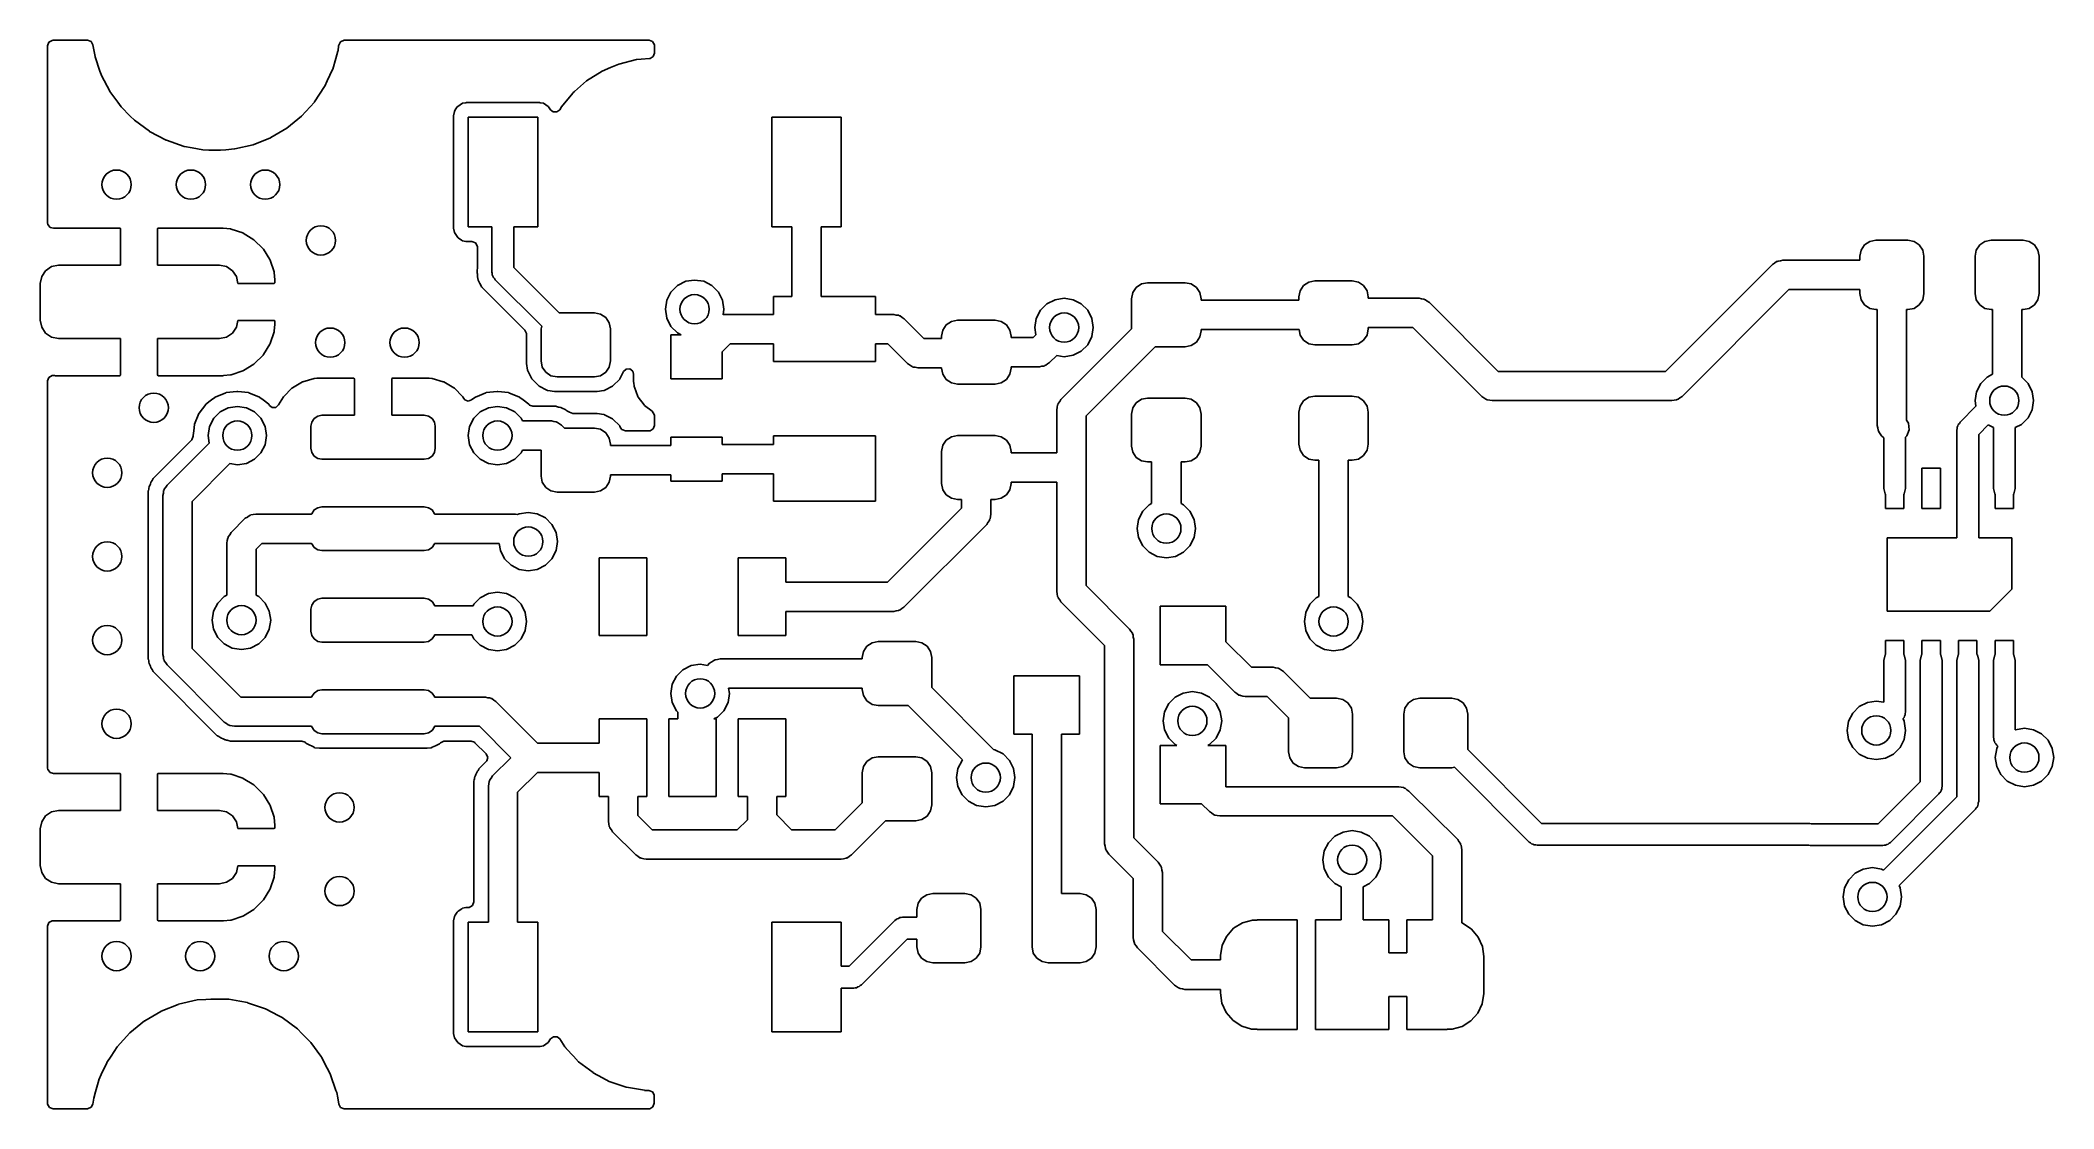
# Model space of a CAD drawing. Extents: x 0 to 1.09, y 0.01 to 0.58.
import ezdxf

# ---------------------------------------------------------------- set-up
doc = ezdxf.new("R2010")
doc.units = 0
doc.header["$MEASUREMENT"] = 0
doc.layers.add('BLACK', color=7, linetype='CONTINUOUS')

msp = doc.modelspace()

# ---------------------------------------------------------------- linework, layer by layer
at = {"layer": 'BLACK', "linetype": 'CONTINUOUS'}
for p, q in [((0.0079, 0.5797), (0.0086, 0.5816)), ((0.0079, 0.4844), (0.0079, 0.5797)), ((0.0086, 0.5816), (0.0103, 0.5826)), ((0.0103, 0.5826), (0.0108, 0.5827)), ((0.0108, 0.5827), (0.0294, 0.5827)), ((0.0294, 0.5827), (0.0313, 0.582)), ((0.0313, 0.582), (0.0323, 0.5803)), ((0.0323, 0.5803), (0.0334, 0.5739)), ((0.163, 0.5729), (0.1641, 0.5768)), ((0.1641, 0.5768), (0.1642, 0.5769)), ((0.1642, 0.5769), (0.1645, 0.5797)), ((0.1645, 0.5797), (0.1646, 0.5801)), ((0.1646, 0.5801), (0.1655, 0.5819)), ((0.1655, 0.5819), (0.1675, 0.5827)), ((0.1675, 0.5827), (0.3316, 0.5827)), ((0.3316, 0.5827), (0.3335, 0.582)), ((0.3335, 0.582), (0.3345, 0.5803)), ((0.3345, 0.5757), (0.3338, 0.5739)), ((0.3345, 0.5803), (0.3345, 0.5797)), ((0.3345, 0.5797), (0.3345, 0.5757)), ((0.0334, 0.5739), (0.0334, 0.5737)), ((0.0334, 0.5737), (0.0334, 0.5737)), ((0.0334, 0.5737), (0.036, 0.5661)), ((0.036, 0.5661), (0.0367, 0.5642)), ((0.0367, 0.5642), (0.0367, 0.5641)), ((0.0367, 0.5641), (0.0367, 0.5641)), ((0.0367, 0.5641), (0.0399, 0.558)), ((0.1584, 0.5608), (0.1613, 0.567)), ((0.1613, 0.567), (0.1614, 0.5671)), ((0.1613, 0.567), (0.1613, 0.567)), ((0.1614, 0.5671), (0.163, 0.5729)), ((0.3063, 0.5661), (0.298, 0.5608)), ((0.3064, 0.5661), (0.3063, 0.5661)), ((0.3108, 0.568), (0.3064, 0.5661)), ((0.3064, 0.5661), (0.3064, 0.5661)), ((0.3153, 0.5699), (0.3108, 0.568)), ((0.3249, 0.5723), (0.3153, 0.5699)), ((0.3273, 0.5725), (0.3249, 0.5723)), ((0.3318, 0.5728), (0.3273, 0.5725)), ((0.3321, 0.5729), (0.3318, 0.5728)), ((0.3338, 0.5739), (0.3321, 0.5729)), ((0.0399, 0.558), (0.0414, 0.5552)), ((0.0414, 0.5552), (0.0414, 0.5551)), ((0.0414, 0.5551), (0.0414, 0.5551)), ((0.0414, 0.5551), (0.0456, 0.5494)), ((0.1515, 0.5495), (0.157, 0.5578)), ((0.157, 0.5578), (0.1571, 0.5579)), ((0.157, 0.5578), (0.157, 0.5578)), ((0.1571, 0.5579), (0.1584, 0.5608)), ((0.2905, 0.5543), (0.2844, 0.5469)), ((0.2906, 0.5544), (0.2905, 0.5543)), ((0.2914, 0.5551), (0.2906, 0.5544)), ((0.2979, 0.5608), (0.2914, 0.5551)), ((0.298, 0.5608), (0.2979, 0.5608)), ((0.0456, 0.5494), (0.0474, 0.5469)), ((0.0474, 0.5469), (0.0474, 0.5469)), ((0.0474, 0.5469), (0.0524, 0.5418)), ((0.0524, 0.5418), (0.0546, 0.5397)), ((0.1367, 0.5354), (0.1446, 0.5418)), ((0.1446, 0.5418), (0.1515, 0.5494)), ((0.1515, 0.5494), (0.1515, 0.5495)), ((0.1515, 0.5495), (0.1515, 0.5495)), ((0.2268, 0.5444), (0.2264, 0.5421)), ((0.2264, 0.5421), (0.2264, 0.4815)), ((0.2273, 0.5452), (0.2268, 0.5444)), ((0.2284, 0.5468), (0.2273, 0.5452)), ((0.2286, 0.547), (0.2284, 0.5468)), ((0.2312, 0.5488), (0.2286, 0.547)), ((0.2329, 0.5491), (0.2312, 0.5488)), ((0.2333, 0.5492), (0.2329, 0.5491)), ((0.2335, 0.5492), (0.2333, 0.5492)), ((0.2333, 0.5492), (0.2333, 0.5492)), ((0.2724, 0.5492), (0.2335, 0.5492)), ((0.2726, 0.5492), (0.2724, 0.5492)), ((0.273, 0.5491), (0.2726, 0.5492)), ((0.2726, 0.5492), (0.2726, 0.5492)), ((0.2747, 0.5488), (0.273, 0.5491)), ((0.2773, 0.547), (0.2747, 0.5488)), ((0.2775, 0.5468), (0.2773, 0.547)), ((0.2786, 0.5452), (0.2775, 0.5468)), ((0.28, 0.5441), (0.2786, 0.5452)), ((0.282, 0.5441), (0.28, 0.5441)), ((0.2835, 0.5453), (0.282, 0.5441)), ((0.2844, 0.5468), (0.2835, 0.5453)), ((0.2844, 0.5469), (0.2844, 0.5469)), ((0.2844, 0.5469), (0.2844, 0.5468)), ((0.0546, 0.5397), (0.0627, 0.5337)), ((0.0627, 0.5337), (0.0628, 0.5336)), ((0.0628, 0.5336), (0.0717, 0.529)), ((0.1281, 0.5303), (0.1367, 0.5354)), ((0.1367, 0.5354), (0.1367, 0.5354)), ((0.1367, 0.5354), (0.1367, 0.5354)), ((0.2343, 0.4823), (0.2343, 0.5413)), ((0.2343, 0.5413), (0.2717, 0.5413)), ((0.2717, 0.5413), (0.2717, 0.4823)), ((0.3976, 0.4823), (0.3976, 0.5413)), ((0.3976, 0.5413), (0.435, 0.5413)), ((0.435, 0.5413), (0.435, 0.4823)), ((0.0717, 0.529), (0.0717, 0.529)), ((0.0717, 0.529), (0.0718, 0.5289)), ((0.0718, 0.5289), (0.0814, 0.5256)), ((0.0814, 0.5256), (0.0815, 0.5256)), ((0.0815, 0.5256), (0.0815, 0.5256)), ((0.0815, 0.5256), (0.0856, 0.5248)), ((0.0856, 0.5248), (0.0914, 0.5238)), ((0.0914, 0.5238), (0.0915, 0.5238)), ((0.0915, 0.5238), (0.0915, 0.5238)), ((0.0915, 0.5238), (0.0946, 0.5236)), ((0.0946, 0.5236), (0.0946, 0.5236)), ((0.0946, 0.5236), (0.0947, 0.5236)), ((0.0947, 0.5236), (0.101, 0.5236)), ((0.101, 0.5236), (0.1038, 0.5238)), ((0.1038, 0.5238), (0.1085, 0.5242)), ((0.1085, 0.5242), (0.1085, 0.5242)), ((0.1085, 0.5242), (0.1086, 0.5242)), ((0.1086, 0.5242), (0.1185, 0.5265)), ((0.1185, 0.5265), (0.1186, 0.5265)), ((0.1186, 0.5265), (0.1279, 0.5302)), ((0.1186, 0.5265), (0.1186, 0.5265)), ((0.1279, 0.5302), (0.128, 0.5303)), ((0.1279, 0.5302), (0.1279, 0.5302)), ((0.128, 0.5303), (0.1281, 0.5303)), ((0.1281, 0.5303), (0.1281, 0.5303)), ((0.008, 0.4836), (0.0079, 0.4844)), ((0.0092, 0.482), (0.008, 0.4836)), ((0.0111, 0.4815), (0.0092, 0.482)), ((0.0117, 0.4816), (0.0111, 0.4815)), ((0.0119, 0.4816), (0.0117, 0.4816)), ((0.0467, 0.4816), (0.0119, 0.4816)), ((0.0469, 0.4815), (0.0467, 0.4816)), ((0.0471, 0.4811), (0.0469, 0.4815)), ((0.0471, 0.4616), (0.0471, 0.4811)), ((0.0672, 0.4815), (0.0671, 0.4813)), ((0.0671, 0.4813), (0.0671, 0.4616)), ((0.0676, 0.4816), (0.0672, 0.4815)), ((0.1023, 0.4816), (0.0676, 0.4816)), ((0.1024, 0.4816), (0.1023, 0.4816)), ((0.1063, 0.4812), (0.1024, 0.4816)), ((0.1066, 0.4811), (0.1063, 0.4812)), ((0.1129, 0.4791), (0.1066, 0.4811)), ((0.1132, 0.4789), (0.1129, 0.4791)), ((0.1189, 0.4754), (0.1132, 0.4789)), ((0.2264, 0.4815), (0.2268, 0.4792)), ((0.2268, 0.4792), (0.2286, 0.4766)), ((0.247, 0.4823), (0.2343, 0.4823)), ((0.247, 0.458), (0.247, 0.4823)), ((0.2717, 0.4823), (0.2589, 0.4823)), ((0.2589, 0.4823), (0.2589, 0.4605)), ((0.4085, 0.4823), (0.3976, 0.4823)), ((0.4085, 0.4448), (0.4085, 0.4823)), ((0.435, 0.4823), (0.4242, 0.4823)), ((0.4242, 0.4823), (0.4242, 0.4448)), ((0.1191, 0.4752), (0.1189, 0.4754)), ((0.1238, 0.4706), (0.1191, 0.4752)), ((0.124, 0.4703), (0.1238, 0.4706)), ((0.1275, 0.4647), (0.124, 0.4703)), ((0.2286, 0.4766), (0.2288, 0.4764)), ((0.2288, 0.4764), (0.2306, 0.4752)), ((0.2306, 0.4752), (0.2312, 0.4748)), ((0.2312, 0.4748), (0.2329, 0.4745)), ((0.2329, 0.4745), (0.2333, 0.4744)), ((0.2333, 0.4744), (0.2333, 0.4744)), ((0.2333, 0.4744), (0.2335, 0.4744)), ((0.2335, 0.4744), (0.2362, 0.4744)), ((0.2362, 0.4744), (0.2381, 0.4737)), ((0.2381, 0.4737), (0.2391, 0.472)), ((0.2391, 0.472), (0.2392, 0.4715)), ((0.2392, 0.4715), (0.2392, 0.4598)), ((0.9833, 0.4665), (0.9839, 0.4698)), ((0.9833, 0.4643), (0.9833, 0.4665)), ((0.9839, 0.4698), (0.9858, 0.4726)), ((0.9858, 0.4726), (0.9886, 0.4745)), ((0.9886, 0.4745), (0.9919, 0.4752)), ((0.9919, 0.4752), (1.0091, 0.4752)), ((1.0091, 0.4752), (1.0124, 0.4745)), ((1.0124, 0.4745), (1.0152, 0.4726)), ((1.0152, 0.4726), (1.0171, 0.4698)), ((1.0171, 0.4698), (1.0177, 0.4665)), ((1.0177, 0.4665), (1.0177, 0.4464)), ((1.0453, 0.4665), (1.0459, 0.4698)), ((1.0453, 0.4464), (1.0453, 0.4665)), ((1.0459, 0.4698), (1.0478, 0.4726)), ((1.0478, 0.4726), (1.0506, 0.4745)), ((1.0506, 0.4745), (1.0539, 0.4752)), ((1.0539, 0.4752), (1.0711, 0.4752)), ((1.0711, 0.4752), (1.0744, 0.4745)), ((1.0744, 0.4745), (1.0772, 0.4726)), ((1.0772, 0.4726), (1.0791, 0.4698)), ((1.0791, 0.4698), (1.0797, 0.4665)), ((1.0797, 0.4665), (1.0797, 0.4464)), ((0.0039, 0.4518), (0.0047, 0.4555)), ((0.0047, 0.4555), (0.0068, 0.4587)), ((0.0068, 0.4587), (0.01, 0.4609)), ((0.01, 0.4609), (0.0138, 0.4616)), ((0.0138, 0.4616), (0.0471, 0.4616)), ((0.0671, 0.4616), (0.1004, 0.4616)), ((0.1004, 0.4616), (0.1042, 0.4609)), ((0.1042, 0.4609), (0.1074, 0.4587)), ((0.1074, 0.4587), (0.1095, 0.4555)), ((0.1095, 0.4555), (0.1102, 0.4519)), ((0.1277, 0.4644), (0.1275, 0.4647)), ((0.1298, 0.4581), (0.1277, 0.4644)), ((0.1298, 0.4578), (0.1298, 0.4581)), ((0.1302, 0.4538), (0.1298, 0.4578)), ((0.2391, 0.4592), (0.239, 0.4587)), ((0.239, 0.4587), (0.239, 0.4584)), ((0.239, 0.4584), (0.239, 0.4584)), ((0.239, 0.4584), (0.2391, 0.4574)), ((0.2392, 0.4598), (0.2391, 0.4592)), ((0.2391, 0.4574), (0.2392, 0.457)), ((0.2392, 0.457), (0.2392, 0.4569)), ((0.2392, 0.4569), (0.2392, 0.4567)), ((0.2392, 0.4567), (0.2392, 0.4567)), ((0.2392, 0.4567), (0.2393, 0.4561)), ((0.2393, 0.4561), (0.2393, 0.456)), ((0.2393, 0.456), (0.2393, 0.4557)), ((0.2393, 0.4557), (0.2395, 0.4541)), ((0.2472, 0.4573), (0.247, 0.458)), ((0.2472, 0.4565), (0.2472, 0.4573)), ((0.2476, 0.4558), (0.2472, 0.4565)), ((0.2478, 0.4551), (0.2476, 0.4558)), ((0.2589, 0.4605), (0.2833, 0.436)), ((0.8787, 0.4045), (0.9362, 0.462)), ((0.9362, 0.462), (0.9374, 0.4627)), ((0.9374, 0.4627), (0.9384, 0.4636)), ((0.9384, 0.4636), (0.9388, 0.4637)), ((0.9388, 0.4637), (0.9392, 0.4639)), ((0.9392, 0.4639), (0.9405, 0.464)), ((0.9405, 0.464), (0.9418, 0.4643)), ((0.9418, 0.4643), (0.9833, 0.4643)), ((0.0039, 0.4321), (0.0039, 0.4518)), ((0.1102, 0.4519), (0.1297, 0.4519)), ((0.1297, 0.4519), (0.1301, 0.4521)), ((0.1301, 0.4521), (0.1302, 0.4523)), ((0.1302, 0.4537), (0.1302, 0.4538)), ((0.1302, 0.4523), (0.1302, 0.4537)), ((0.2395, 0.4541), (0.2396, 0.4539)), ((0.2396, 0.4539), (0.2396, 0.4538)), ((0.2396, 0.4538), (0.2396, 0.4538)), ((0.2396, 0.4538), (0.2397, 0.4538)), ((0.2397, 0.4538), (0.2397, 0.4538)), ((0.2397, 0.4538), (0.2397, 0.4537)), ((0.2397, 0.4537), (0.2397, 0.4535)), ((0.2397, 0.4535), (0.2398, 0.4533)), ((0.2398, 0.4533), (0.2406, 0.4518)), ((0.2406, 0.4518), (0.2407, 0.4517)), ((0.2407, 0.4517), (0.2414, 0.4501)), ((0.2414, 0.4501), (0.2414, 0.4501)), ((0.2414, 0.4501), (0.2415, 0.45)), ((0.2415, 0.45), (0.2416, 0.4498)), ((0.2416, 0.4498), (0.2417, 0.4498)), ((0.2417, 0.4498), (0.2418, 0.4496)), ((0.2418, 0.4496), (0.2419, 0.4494)), ((0.2419, 0.4494), (0.2421, 0.4493)), ((0.2421, 0.4493), (0.2434, 0.4481)), ((0.2434, 0.4481), (0.2434, 0.448)), ((0.2434, 0.448), (0.2647, 0.4267)), ((0.2484, 0.4545), (0.2478, 0.4551)), ((0.2488, 0.4538), (0.2484, 0.4545)), ((0.2738, 0.4289), (0.2488, 0.4538)), ((0.3412, 0.4429), (0.3434, 0.4472)), ((0.3434, 0.4472), (0.3469, 0.4507)), ((0.3469, 0.4507), (0.3513, 0.453)), ((0.3513, 0.453), (0.3561, 0.4537)), ((0.3561, 0.4537), (0.361, 0.453)), ((0.361, 0.453), (0.3654, 0.4507)), ((0.3654, 0.4507), (0.3689, 0.4472)), ((0.3689, 0.4472), (0.3711, 0.4429)), ((0.3985, 0.4351), (0.3985, 0.4448)), ((0.3985, 0.4448), (0.4085, 0.4448)), ((0.4242, 0.4448), (0.4535, 0.4448)), ((0.4535, 0.4448), (0.4535, 0.4351)), ((0.5913, 0.4436), (0.592, 0.4469)), ((0.592, 0.4469), (0.5938, 0.4497)), ((0.5938, 0.4497), (0.5966, 0.4516)), ((0.5966, 0.4516), (0.5999, 0.4522)), ((0.5999, 0.4522), (0.6201, 0.4522)), ((0.6201, 0.4522), (0.6234, 0.4516)), ((0.6234, 0.4516), (0.6262, 0.4497)), ((0.6262, 0.4497), (0.628, 0.4469)), ((0.628, 0.4469), (0.6287, 0.4436)), ((0.6813, 0.4446), (0.682, 0.4479)), ((0.6813, 0.4429), (0.6813, 0.4446)), ((0.682, 0.4479), (0.6838, 0.4507)), ((0.6838, 0.4507), (0.6866, 0.4526)), ((0.6866, 0.4526), (0.6899, 0.4532)), ((0.6899, 0.4532), (0.7101, 0.4532)), ((0.7101, 0.4532), (0.7134, 0.4526)), ((0.7134, 0.4526), (0.7162, 0.4507)), ((0.7162, 0.4507), (0.718, 0.4479)), ((0.718, 0.4479), (0.7187, 0.4446)), ((0.7187, 0.4446), (0.7187, 0.4439)), ((0.9451, 0.4486), (0.8876, 0.3911)), ((0.9833, 0.4486), (0.9451, 0.4486)), ((0.9833, 0.4464), (0.9833, 0.4486)), ((0.9839, 0.4431), (0.9833, 0.4464)), ((1.0177, 0.4464), (1.0171, 0.4431)), ((1.0459, 0.4431), (1.0453, 0.4464)), ((1.0797, 0.4464), (1.0791, 0.4431)), ((0.2833, 0.436), (0.3023, 0.436)), ((0.3023, 0.436), (0.3055, 0.4354)), ((0.3055, 0.4354), (0.3083, 0.4335)), ((0.3083, 0.4335), (0.3102, 0.4307)), ((0.3404, 0.438), (0.3412, 0.4429)), ((0.3412, 0.4331), (0.3404, 0.438)), ((0.3711, 0.4429), (0.3719, 0.438)), ((0.3719, 0.438), (0.3714, 0.435)), ((0.3714, 0.435), (0.372, 0.4351)), ((0.372, 0.4351), (0.3985, 0.4351)), ((0.4535, 0.4351), (0.4633, 0.4351)), ((0.4633, 0.4351), (0.4646, 0.4348)), ((0.4646, 0.4348), (0.4659, 0.4347)), ((0.4659, 0.4347), (0.4663, 0.4345)), ((0.4663, 0.4345), (0.4668, 0.4344)), ((0.4668, 0.4344), (0.4678, 0.4335)), ((0.4678, 0.4335), (0.4689, 0.4328)), ((0.54, 0.433), (0.5422, 0.4374)), ((0.5422, 0.4374), (0.5457, 0.4409)), ((0.5457, 0.4409), (0.5501, 0.4431)), ((0.5501, 0.4431), (0.555, 0.4439)), ((0.555, 0.4439), (0.5598, 0.4431)), ((0.5598, 0.4431), (0.5642, 0.4409)), ((0.5642, 0.4409), (0.5677, 0.4374)), ((0.5677, 0.4374), (0.5699, 0.433)), ((0.5913, 0.4274), (0.5913, 0.4436)), ((0.6287, 0.4436), (0.6287, 0.4429)), ((0.6287, 0.4429), (0.6813, 0.4429)), ((0.7187, 0.4439), (0.746, 0.4439)), ((0.746, 0.4439), (0.7473, 0.4436)), ((0.7473, 0.4436), (0.7486, 0.4434)), ((0.7486, 0.4434), (0.749, 0.4432)), ((0.749, 0.4432), (0.7494, 0.4431)), ((0.7494, 0.4431), (0.7504, 0.4423)), ((0.7504, 0.4423), (0.7516, 0.4416)), ((0.7516, 0.4416), (0.7886, 0.4045)), ((0.9858, 0.4403), (0.9839, 0.4431)), ((0.9886, 0.4384), (0.9858, 0.4403)), ((0.9919, 0.4378), (0.9886, 0.4384)), ((0.9926, 0.4378), (0.9919, 0.4378)), ((0.9926, 0.3755), (0.9926, 0.4378)), ((1.0091, 0.4378), (1.0084, 0.4378)), ((1.0084, 0.4378), (1.0084, 0.3783)), ((1.0124, 0.4384), (1.0091, 0.4378)), ((1.0152, 0.4403), (1.0124, 0.4384)), ((1.0171, 0.4431), (1.0152, 0.4403)), ((1.0478, 0.4403), (1.0459, 0.4431)), ((1.0506, 0.4384), (1.0478, 0.4403)), ((1.0539, 0.4378), (1.0506, 0.4384)), ((1.0546, 0.4378), (1.0539, 0.4378)), ((1.0546, 0.403), (1.0546, 0.4378)), ((1.0711, 0.4378), (1.0704, 0.4378)), ((1.0704, 0.4378), (1.0704, 0.4014)), ((1.0744, 0.4384), (1.0711, 0.4378)), ((1.0772, 0.4403), (1.0744, 0.4384)), ((1.0791, 0.4431), (1.0772, 0.4403)), ((0.0047, 0.4283), (0.0039, 0.4321)), ((0.0068, 0.4251), (0.0047, 0.4283)), ((0.01, 0.423), (0.0068, 0.4251)), ((0.0138, 0.4222), (0.01, 0.423)), ((0.1042, 0.423), (0.1004, 0.4222)), ((0.1074, 0.4251), (0.1042, 0.423)), ((0.1095, 0.4283), (0.1074, 0.4251)), ((0.1102, 0.4319), (0.1095, 0.4283)), ((0.1299, 0.4319), (0.1102, 0.4319)), ((0.1277, 0.4195), (0.1298, 0.4258)), ((0.1298, 0.4262), (0.1302, 0.43)), ((0.1298, 0.4258), (0.1298, 0.4262)), ((0.1301, 0.4318), (0.1299, 0.4319)), ((0.1302, 0.4314), (0.1301, 0.4318)), ((0.1302, 0.4302), (0.1302, 0.4314)), ((0.1302, 0.43), (0.1302, 0.4302)), ((0.2647, 0.4267), (0.2656, 0.4249)), ((0.2656, 0.4249), (0.2656, 0.4247)), ((0.2656, 0.4247), (0.2656, 0.4089)), ((0.2735, 0.4274), (0.2738, 0.4289)), ((0.2735, 0.4102), (0.2735, 0.4274)), ((0.3102, 0.4307), (0.3109, 0.4274)), ((0.3109, 0.4274), (0.3109, 0.4102)), ((0.3434, 0.4287), (0.3412, 0.4331)), ((0.3433, 0.4006), (0.3433, 0.4242)), ((0.3433, 0.4242), (0.3489, 0.4242)), ((0.3469, 0.4253), (0.3434, 0.4287)), ((0.3489, 0.4242), (0.3469, 0.4253)), ((0.4689, 0.4328), (0.4795, 0.4222)), ((0.489, 0.4235), (0.4897, 0.4268)), ((0.489, 0.4222), (0.489, 0.4235)), ((0.4897, 0.4268), (0.4915, 0.4296)), ((0.4915, 0.4296), (0.4943, 0.4314)), ((0.4943, 0.4314), (0.4976, 0.4321)), ((0.4976, 0.4321), (0.5178, 0.4321)), ((0.5178, 0.4321), (0.5211, 0.4314)), ((0.5211, 0.4314), (0.5239, 0.4296)), ((0.5239, 0.4296), (0.5258, 0.4268)), ((0.5258, 0.4268), (0.5264, 0.4235)), ((0.5264, 0.4235), (0.5264, 0.4227)), ((0.5264, 0.4227), (0.5384, 0.4227)), ((0.5384, 0.4227), (0.5398, 0.4242)), ((0.5392, 0.4281), (0.54, 0.433)), ((0.5398, 0.4242), (0.5392, 0.4281)), ((0.5533, 0.3895), (0.5913, 0.4274)), ((0.5699, 0.4233), (0.5677, 0.4189)), ((0.5699, 0.433), (0.5707, 0.4281)), ((0.5707, 0.4281), (0.5699, 0.4233)), ((0.628, 0.4231), (0.6262, 0.4203)), ((0.6287, 0.4264), (0.628, 0.4231)), ((0.6814, 0.4271), (0.6287, 0.4271)), ((0.6287, 0.4271), (0.6287, 0.4264)), ((0.682, 0.4241), (0.6814, 0.4271)), ((0.6838, 0.4213), (0.682, 0.4241)), ((0.718, 0.4241), (0.7162, 0.4213)), ((0.7187, 0.4274), (0.718, 0.4241)), ((0.7427, 0.4281), (0.7187, 0.4281)), ((0.7187, 0.4281), (0.7187, 0.4274)), ((0.7798, 0.3911), (0.7427, 0.4281)), ((0.0471, 0.4222), (0.0138, 0.4222)), ((0.0471, 0.4026), (0.0471, 0.4222)), ((0.1004, 0.4222), (0.0671, 0.4222)), ((0.0671, 0.4222), (0.0671, 0.4028)), ((0.1192, 0.4087), (0.1239, 0.4133)), ((0.1239, 0.4133), (0.1241, 0.4136)), ((0.1241, 0.4136), (0.1275, 0.4192)), ((0.1275, 0.4192), (0.1277, 0.4195)), ((0.3752, 0.4194), (0.3709, 0.415)), ((0.3709, 0.415), (0.3709, 0.4006)), ((0.3985, 0.4194), (0.3752, 0.4194)), ((0.3985, 0.4098), (0.3985, 0.4194)), ((0.4601, 0.4194), (0.4535, 0.4194)), ((0.4535, 0.4194), (0.4535, 0.4098)), ((0.4707, 0.4088), (0.4601, 0.4194)), ((0.4795, 0.4222), (0.489, 0.4222)), ((0.551, 0.413), (0.5472, 0.4093)), ((0.555, 0.4124), (0.551, 0.413)), ((0.5598, 0.4132), (0.555, 0.4124)), ((0.5642, 0.4154), (0.5598, 0.4132)), ((0.5677, 0.4189), (0.5642, 0.4154)), ((0.6039, 0.4178), (0.5668, 0.3806)), ((0.6201, 0.4178), (0.6039, 0.4178)), ((0.6234, 0.4184), (0.6201, 0.4178)), ((0.6262, 0.4203), (0.6234, 0.4184)), ((0.6866, 0.4194), (0.6838, 0.4213)), ((0.6899, 0.4188), (0.6866, 0.4194)), ((0.7101, 0.4188), (0.6899, 0.4188)), ((0.7134, 0.4194), (0.7101, 0.4188)), ((0.7162, 0.4213), (0.7134, 0.4194)), ((0.0079, 0.3994), (0.0086, 0.4013)), ((0.0086, 0.4013), (0.0103, 0.4023)), ((0.0103, 0.4023), (0.0111, 0.4023)), ((0.0111, 0.4023), (0.0117, 0.4023)), ((0.0117, 0.4023), (0.0119, 0.4022)), ((0.0119, 0.4022), (0.0466, 0.4022)), ((0.0466, 0.4022), (0.047, 0.4024)), ((0.047, 0.4024), (0.0471, 0.4026)), ((0.0671, 0.4028), (0.0672, 0.4024)), ((0.0672, 0.4024), (0.0674, 0.4022)), ((0.0674, 0.4022), (0.1023, 0.4022)), ((0.1023, 0.4022), (0.1025, 0.4023)), ((0.1025, 0.4023), (0.1064, 0.4027)), ((0.1064, 0.4027), (0.1067, 0.4027)), ((0.1067, 0.4027), (0.113, 0.4048)), ((0.113, 0.4048), (0.1133, 0.405)), ((0.1133, 0.405), (0.1189, 0.4085)), ((0.1189, 0.4085), (0.1192, 0.4087)), ((0.2656, 0.4089), (0.2656, 0.4088)), ((0.2656, 0.4088), (0.2661, 0.4052)), ((0.2661, 0.4052), (0.2661, 0.4052)), ((0.2661, 0.4052), (0.2662, 0.405)), ((0.2662, 0.405), (0.2663, 0.4048)), ((0.2663, 0.4048), (0.2685, 0.4006)), ((0.2741, 0.4069), (0.2735, 0.4102)), ((0.276, 0.4041), (0.2741, 0.4069)), ((0.2788, 0.4022), (0.276, 0.4041)), ((0.2821, 0.4016), (0.2788, 0.4022)), ((0.3023, 0.4016), (0.2821, 0.4016)), ((0.3055, 0.4022), (0.3023, 0.4016)), ((0.3083, 0.4041), (0.3055, 0.4022)), ((0.3102, 0.4069), (0.3083, 0.4041)), ((0.3109, 0.4102), (0.3102, 0.4069)), ((0.3159, 0.4006), (0.3178, 0.4044)), ((0.3178, 0.4044), (0.3193, 0.4058)), ((0.3193, 0.4058), (0.3213, 0.4059)), ((0.3213, 0.4059), (0.3229, 0.4047)), ((0.3229, 0.4047), (0.3233, 0.4031)), ((0.3233, 0.4031), (0.3233, 0.3988)), ((0.4535, 0.4098), (0.3985, 0.4098)), ((0.4718, 0.4081), (0.4707, 0.4088)), ((0.4728, 0.4073), (0.4718, 0.4081)), ((0.4732, 0.4072), (0.4728, 0.4073)), ((0.4736, 0.4069), (0.4732, 0.4072)), ((0.4749, 0.4068), (0.4736, 0.4069)), ((0.4762, 0.4065), (0.4749, 0.4068)), ((0.489, 0.4065), (0.4762, 0.4065)), ((0.489, 0.4062), (0.489, 0.4065)), ((0.4897, 0.403), (0.489, 0.4062)), ((0.4915, 0.4002), (0.4897, 0.403)), ((0.5258, 0.403), (0.5239, 0.4002)), ((0.5264, 0.4062), (0.5258, 0.403)), ((0.5417, 0.407), (0.5264, 0.407)), ((0.5264, 0.407), (0.5264, 0.4062)), ((0.543, 0.4073), (0.5417, 0.407)), ((0.5443, 0.4074), (0.543, 0.4073)), ((0.5446, 0.4077), (0.5443, 0.4074)), ((0.5451, 0.4078), (0.5446, 0.4077)), ((0.5461, 0.4086), (0.5451, 0.4078)), ((0.5472, 0.4093), (0.5461, 0.4086)), ((0.7886, 0.4045), (0.8787, 0.4045)), ((1.0483, 0.398), (1.0518, 0.4015)), ((1.0518, 0.4015), (1.0546, 0.403)), ((1.0704, 0.4014), (1.0738, 0.398)), ((0.0079, 0.1911), (0.0079, 0.3994)), ((0.0979, 0.3905), (0.0961, 0.3892)), ((0.0981, 0.3907), (0.0979, 0.3905)), ((0.0979, 0.3905), (0.0979, 0.3905)), ((0.1038, 0.393), (0.0981, 0.3907)), ((0.104, 0.3931), (0.1038, 0.393)), ((0.1098, 0.3938), (0.104, 0.3931)), ((0.104, 0.3931), (0.104, 0.3931)), ((0.11, 0.3938), (0.1098, 0.3938)), ((0.1102, 0.3938), (0.11, 0.3938)), ((0.116, 0.3931), (0.1102, 0.3938)), ((0.1162, 0.393), (0.116, 0.3931)), ((0.116, 0.3931), (0.116, 0.3931)), ((0.1219, 0.3907), (0.1162, 0.393)), ((0.1221, 0.3905), (0.1219, 0.3907)), ((0.1239, 0.3892), (0.1221, 0.3905)), ((0.1221, 0.3905), (0.1221, 0.3905)), ((0.1348, 0.3908), (0.1322, 0.3865)), ((0.135, 0.3911), (0.1348, 0.3908)), ((0.1394, 0.3955), (0.135, 0.3911)), ((0.1397, 0.3957), (0.1394, 0.3955)), ((0.145, 0.3989), (0.1397, 0.3957)), ((0.1453, 0.399), (0.145, 0.3989)), ((0.1513, 0.4007), (0.1453, 0.399)), ((0.1516, 0.4008), (0.1513, 0.4007)), ((0.1528, 0.4009), (0.1516, 0.4008)), ((0.153, 0.4009), (0.1528, 0.4009)), ((0.1727, 0.4009), (0.153, 0.4009)), ((0.1729, 0.4008), (0.1727, 0.4009)), ((0.1731, 0.4004), (0.1729, 0.4008)), ((0.1731, 0.3809), (0.1731, 0.4004)), ((0.1932, 0.4008), (0.1931, 0.4006)), ((0.1931, 0.4006), (0.1931, 0.3809)), ((0.1936, 0.4009), (0.1932, 0.4008)), ((0.2132, 0.4009), (0.1936, 0.4009)), ((0.2133, 0.4009), (0.2132, 0.4009)), ((0.2146, 0.4008), (0.2133, 0.4009)), ((0.2149, 0.4007), (0.2146, 0.4008)), ((0.2208, 0.399), (0.2149, 0.4007)), ((0.2212, 0.3989), (0.2208, 0.399)), ((0.2265, 0.3957), (0.2212, 0.3989)), ((0.2268, 0.3955), (0.2265, 0.3957)), ((0.2311, 0.3911), (0.2268, 0.3955)), ((0.2314, 0.3908), (0.2311, 0.3911)), ((0.2319, 0.39), (0.2314, 0.3908)), ((0.2379, 0.3905), (0.2361, 0.3892)), ((0.2381, 0.3907), (0.2379, 0.3905)), ((0.2379, 0.3905), (0.2379, 0.3905)), ((0.2438, 0.393), (0.2381, 0.3907)), ((0.244, 0.3931), (0.2438, 0.393)), ((0.2498, 0.3938), (0.244, 0.3931)), ((0.244, 0.3931), (0.244, 0.3931)), ((0.25, 0.3938), (0.2498, 0.3938)), ((0.2502, 0.3938), (0.25, 0.3938)), ((0.256, 0.3931), (0.2502, 0.3938)), ((0.2562, 0.393), (0.256, 0.3931)), ((0.256, 0.3931), (0.256, 0.3931)), ((0.2619, 0.3907), (0.2562, 0.393)), ((0.2621, 0.3905), (0.2619, 0.3907)), ((0.2639, 0.3892), (0.2621, 0.3905)), ((0.2621, 0.3905), (0.2621, 0.3905)), ((0.2685, 0.4006), (0.2685, 0.4006)), ((0.2685, 0.4006), (0.2686, 0.4004)), ((0.2686, 0.4004), (0.2723, 0.3967)), ((0.2723, 0.3967), (0.2725, 0.3966)), ((0.2725, 0.3966), (0.2725, 0.3966)), ((0.2725, 0.3966), (0.2766, 0.3945)), ((0.2766, 0.3945), (0.2769, 0.3943)), ((0.2769, 0.3943), (0.2771, 0.3943)), ((0.2771, 0.3943), (0.2771, 0.3943)), ((0.2771, 0.3943), (0.2807, 0.3937)), ((0.2807, 0.3937), (0.2808, 0.3937)), ((0.2808, 0.3937), (0.3036, 0.3937)), ((0.3036, 0.3937), (0.3037, 0.3937)), ((0.3037, 0.3937), (0.3072, 0.3943)), ((0.3072, 0.3943), (0.3072, 0.3943)), ((0.3072, 0.3943), (0.3074, 0.3943)), ((0.3074, 0.3943), (0.3078, 0.3945)), ((0.3078, 0.3945), (0.3119, 0.3966)), ((0.3119, 0.3966), (0.3121, 0.3967)), ((0.3119, 0.3966), (0.3119, 0.3966)), ((0.3121, 0.3967), (0.3158, 0.4004)), ((0.3158, 0.4004), (0.3159, 0.4006)), ((0.3159, 0.4006), (0.3159, 0.4006)), ((0.3233, 0.3988), (0.3234, 0.3986)), ((0.3234, 0.3986), (0.3236, 0.3964)), ((0.3236, 0.3964), (0.3237, 0.3961)), ((0.3237, 0.3961), (0.3256, 0.3911)), ((0.3256, 0.3911), (0.3257, 0.3907)), ((0.3257, 0.3907), (0.3289, 0.3865)), ((0.3709, 0.4006), (0.3433, 0.4006)), ((0.4943, 0.3983), (0.4915, 0.4002)), ((0.4976, 0.3976), (0.4943, 0.3983)), ((0.5178, 0.3976), (0.4976, 0.3976)), ((0.5211, 0.3983), (0.5178, 0.3976)), ((0.5239, 0.4002), (0.5211, 0.3983)), ((0.5966, 0.3896), (0.5999, 0.3902)), ((0.5999, 0.3902), (0.6201, 0.3902)), ((0.6201, 0.3902), (0.6234, 0.3896)), ((0.6838, 0.3887), (0.6866, 0.3906)), ((0.6866, 0.3906), (0.6899, 0.3912)), ((0.6899, 0.3912), (0.7101, 0.3912)), ((0.7101, 0.3912), (0.7134, 0.3906)), ((0.7134, 0.3906), (0.7162, 0.3887)), ((0.7809, 0.3904), (0.7798, 0.3911)), ((0.7819, 0.3896), (0.7809, 0.3904)), ((0.8864, 0.3904), (0.8854, 0.3896)), ((0.8876, 0.3911), (0.8864, 0.3904)), ((1.0453, 0.3888), (1.046, 0.3936)), ((1.046, 0.3936), (1.0483, 0.398)), ((1.0738, 0.398), (1.076, 0.3936)), ((1.076, 0.3936), (1.0768, 0.3888)), ((0.0893, 0.3819), (0.087, 0.3762)), ((0.0895, 0.3821), (0.0893, 0.3819)), ((0.093, 0.3867), (0.0895, 0.3821)), ((0.0895, 0.3821), (0.0895, 0.3821)), ((0.0931, 0.3869), (0.093, 0.3867)), ((0.0961, 0.3892), (0.0931, 0.3869)), ((0.0973, 0.3793), (0.1007, 0.3827)), ((0.1007, 0.3827), (0.1051, 0.385)), ((0.1051, 0.385), (0.11, 0.3857)), ((0.11, 0.3857), (0.1149, 0.385)), ((0.1149, 0.385), (0.1193, 0.3827)), ((0.1193, 0.3827), (0.1227, 0.3793)), ((0.1269, 0.3869), (0.1239, 0.3892)), ((0.1274, 0.3862), (0.1269, 0.3869)), ((0.1287, 0.3852), (0.1274, 0.3862)), ((0.1307, 0.3852), (0.1287, 0.3852)), ((0.1322, 0.3865), (0.1307, 0.3852)), ((0.1513, 0.3792), (0.1533, 0.3805)), ((0.1533, 0.3805), (0.1555, 0.3809)), ((0.1555, 0.3809), (0.1731, 0.3809)), ((0.1931, 0.3809), (0.2106, 0.3809)), ((0.2106, 0.3809), (0.2129, 0.3805)), ((0.2129, 0.3805), (0.2148, 0.3792)), ((0.2324, 0.3893), (0.2319, 0.39)), ((0.2342, 0.3886), (0.2324, 0.3893)), ((0.2361, 0.3892), (0.2342, 0.3886)), ((0.2373, 0.3793), (0.2407, 0.3827)), ((0.2407, 0.3827), (0.2451, 0.385)), ((0.2451, 0.385), (0.25, 0.3857)), ((0.25, 0.3857), (0.2549, 0.385)), ((0.2549, 0.385), (0.2593, 0.3827)), ((0.2593, 0.3827), (0.2627, 0.3793)), ((0.2669, 0.3869), (0.2639, 0.3892)), ((0.267, 0.3867), (0.2669, 0.3869)), ((0.2671, 0.3866), (0.267, 0.3867)), ((0.2673, 0.3864), (0.2671, 0.3866)), ((0.2691, 0.3858), (0.2673, 0.3864)), ((0.2815, 0.3858), (0.2691, 0.3858)), ((0.2817, 0.3857), (0.2815, 0.3858)), ((0.2824, 0.3855), (0.2817, 0.3857)), ((0.2817, 0.3857), (0.2817, 0.3857)), ((0.2829, 0.3853), (0.2824, 0.3855)), ((0.2833, 0.3853), (0.2829, 0.3853)), ((0.2839, 0.3852), (0.2833, 0.3853)), ((0.2841, 0.3851), (0.2839, 0.3852)), ((0.2848, 0.3847), (0.2841, 0.3851)), ((0.2852, 0.3845), (0.2848, 0.3847)), ((0.286, 0.3843), (0.2852, 0.3845)), ((0.2862, 0.3842), (0.286, 0.3843)), ((0.286, 0.3843), (0.286, 0.3843)), ((0.2864, 0.3841), (0.2862, 0.3842)), ((0.287, 0.3836), (0.2864, 0.3841)), ((0.2864, 0.3841), (0.2864, 0.3841)), ((0.2874, 0.3834), (0.287, 0.3836)), ((0.2881, 0.383), (0.2874, 0.3834)), ((0.2883, 0.3829), (0.2881, 0.383)), ((0.2885, 0.3828), (0.2883, 0.3829)), ((0.2885, 0.3827), (0.2885, 0.3828)), ((0.2887, 0.3826), (0.2885, 0.3827)), ((0.2906, 0.3819), (0.2887, 0.3826)), ((0.3036, 0.3819), (0.2906, 0.3819)), ((0.3037, 0.3819), (0.3036, 0.3819)), ((0.3072, 0.3813), (0.3037, 0.3819)), ((0.3074, 0.3813), (0.3072, 0.3813)), ((0.3072, 0.3813), (0.3072, 0.3813)), ((0.3076, 0.3812), (0.3074, 0.3813)), ((0.3119, 0.379), (0.3076, 0.3812)), ((0.3289, 0.3865), (0.3292, 0.3862)), ((0.3292, 0.3862), (0.3333, 0.3831)), ((0.3333, 0.3831), (0.3344, 0.3814)), ((0.3344, 0.3814), (0.3345, 0.3808)), ((0.3345, 0.3808), (0.3345, 0.3755)), ((0.551, 0.3839), (0.5513, 0.3852)), ((0.551, 0.3607), (0.551, 0.3839)), ((0.5513, 0.3852), (0.5515, 0.3865)), ((0.5515, 0.3865), (0.5517, 0.3869)), ((0.5517, 0.3869), (0.5518, 0.3873)), ((0.5518, 0.3873), (0.5526, 0.3884)), ((0.5526, 0.3884), (0.5533, 0.3895)), ((0.5668, 0.3806), (0.5668, 0.2894)), ((0.5913, 0.3816), (0.592, 0.3849)), ((0.5913, 0.3644), (0.5913, 0.3816)), ((0.592, 0.3849), (0.5938, 0.3877)), ((0.5938, 0.3877), (0.5966, 0.3896)), ((0.6234, 0.3896), (0.6262, 0.3877)), ((0.6262, 0.3877), (0.628, 0.3849)), ((0.628, 0.3849), (0.6287, 0.3816)), ((0.6287, 0.3816), (0.6287, 0.3644)), ((0.6813, 0.3826), (0.682, 0.3859)), ((0.6813, 0.3654), (0.6813, 0.3826)), ((0.682, 0.3859), (0.6838, 0.3887)), ((0.7162, 0.3887), (0.718, 0.3859)), ((0.718, 0.3859), (0.7187, 0.3826)), ((0.7187, 0.3826), (0.7187, 0.3654)), ((0.7824, 0.3895), (0.7819, 0.3896)), ((0.7827, 0.3892), (0.7824, 0.3895)), ((0.7841, 0.3891), (0.7827, 0.3892)), ((0.7853, 0.3888), (0.7841, 0.3891)), ((0.882, 0.3888), (0.7853, 0.3888)), ((0.8833, 0.3891), (0.882, 0.3888)), ((0.8846, 0.3892), (0.8833, 0.3891)), ((0.885, 0.3895), (0.8846, 0.3892)), ((0.8854, 0.3896), (0.885, 0.3895)), ((1.0372, 0.3772), (1.0457, 0.3858)), ((1.0457, 0.3858), (1.0453, 0.3888)), ((1.0738, 0.3795), (1.0703, 0.376)), ((1.076, 0.3839), (1.0738, 0.3795)), ((1.0768, 0.3888), (1.076, 0.3839)), ((0.0862, 0.3697), (0.0855, 0.3678)), ((0.0865, 0.3726), (0.0862, 0.37)), ((0.0862, 0.37), (0.0862, 0.3698)), ((0.0862, 0.3698), (0.0862, 0.3697)), ((0.0869, 0.376), (0.0865, 0.3726)), ((0.087, 0.3762), (0.0869, 0.376)), ((0.0869, 0.376), (0.0869, 0.376)), ((0.0943, 0.37), (0.095, 0.3749)), ((0.0949, 0.366), (0.0943, 0.37)), ((0.095, 0.3749), (0.0973, 0.3793)), ((0.1227, 0.3793), (0.125, 0.3749)), ((0.125, 0.3749), (0.1257, 0.37)), ((0.1257, 0.37), (0.125, 0.3651)), ((0.1496, 0.375), (0.1501, 0.3773)), ((0.1496, 0.3632), (0.1496, 0.375)), ((0.1501, 0.3773), (0.1513, 0.3792)), ((0.2148, 0.3792), (0.2161, 0.3773)), ((0.2161, 0.3773), (0.2165, 0.375)), ((0.2165, 0.375), (0.2165, 0.3632)), ((0.2343, 0.37), (0.235, 0.3749)), ((0.235, 0.3651), (0.2343, 0.37)), ((0.235, 0.3749), (0.2373, 0.3793)), ((0.2627, 0.3793), (0.2634, 0.3779)), ((0.2634, 0.3779), (0.279, 0.3779)), ((0.279, 0.3779), (0.2803, 0.3776)), ((0.2803, 0.3776), (0.2816, 0.3774)), ((0.2816, 0.3774), (0.2819, 0.3772)), ((0.2819, 0.3772), (0.2824, 0.3771)), ((0.2824, 0.3771), (0.2834, 0.3763)), ((0.2834, 0.3763), (0.2845, 0.3756)), ((0.2845, 0.3756), (0.2861, 0.374)), ((0.2861, 0.374), (0.3023, 0.374)), ((0.3023, 0.374), (0.3055, 0.3734)), ((0.3055, 0.3734), (0.3083, 0.3715)), ((0.3083, 0.3715), (0.3102, 0.3687)), ((0.3102, 0.3687), (0.3109, 0.3654)), ((0.3121, 0.3789), (0.3119, 0.379)), ((0.3119, 0.379), (0.3119, 0.379)), ((0.3158, 0.3752), (0.3121, 0.3789)), ((0.3159, 0.375), (0.3158, 0.3752)), ((0.3163, 0.3741), (0.3159, 0.375)), ((0.317, 0.3732), (0.3163, 0.3741)), ((0.3189, 0.3726), (0.317, 0.3732)), ((0.3316, 0.3726), (0.3189, 0.3726)), ((0.3321, 0.3726), (0.3316, 0.3726)), ((0.3338, 0.3736), (0.3321, 0.3726)), ((0.3345, 0.3755), (0.3338, 0.3736)), ((0.3433, 0.3647), (0.3433, 0.3691)), ((0.3433, 0.3691), (0.3709, 0.3691)), ((0.3709, 0.3691), (0.3709, 0.3652)), ((0.3985, 0.3652), (0.3985, 0.3698)), ((0.3985, 0.3698), (0.4535, 0.3698)), ((0.4535, 0.3698), (0.4535, 0.3348)), ((0.4915, 0.3676), (0.4943, 0.3694)), ((0.4943, 0.3694), (0.4976, 0.3701)), ((0.4976, 0.3701), (0.5178, 0.3701)), ((0.5178, 0.3701), (0.5211, 0.3694)), ((0.5211, 0.3694), (0.5239, 0.3676)), ((0.9929, 0.3742), (0.9926, 0.3755)), ((0.9931, 0.3729), (0.9929, 0.3742)), ((0.9933, 0.3725), (0.9931, 0.3729)), ((0.9934, 0.3721), (0.9933, 0.3725)), ((0.9942, 0.371), (0.9934, 0.3721)), ((0.9949, 0.3699), (0.9942, 0.371)), ((0.9961, 0.3688), (0.9949, 0.3699)), ((0.9961, 0.3415), (0.9961, 0.3688)), ((1.0086, 0.3698), (1.0079, 0.3691)), ((1.0079, 0.3691), (1.0079, 0.3415)), ((1.0084, 0.3783), (1.0094, 0.3766)), ((1.0098, 0.3731), (1.0086, 0.3698)), ((1.0094, 0.3766), (1.0098, 0.3731)), ((1.0354, 0.373), (1.0356, 0.3738)), ((1.0354, 0.315), (1.0354, 0.373)), ((1.0356, 0.3746), (1.036, 0.3752)), ((1.0356, 0.3738), (1.0356, 0.3746)), ((1.036, 0.3752), (1.0362, 0.376)), ((1.0362, 0.376), (1.0368, 0.3765)), ((1.0368, 0.3765), (1.0372, 0.3772)), ((1.0524, 0.3757), (1.0472, 0.3706)), ((1.0472, 0.3706), (1.0472, 0.315)), ((1.0551, 0.3743), (1.0524, 0.3757)), ((1.0551, 0.3415), (1.0551, 0.3743)), ((1.0703, 0.376), (1.0669, 0.3743)), ((1.0669, 0.3743), (1.0669, 0.3415)), ((0.0853, 0.3676), (0.0657, 0.348)), ((0.0722, 0.3433), (0.0949, 0.366)), ((0.0855, 0.3678), (0.0853, 0.3676)), ((0.1227, 0.3607), (0.1193, 0.3573)), ((0.125, 0.3651), (0.1227, 0.3607)), ((0.1501, 0.3609), (0.1496, 0.3632)), ((0.1513, 0.359), (0.1501, 0.3609)), ((0.1533, 0.3577), (0.1513, 0.359)), ((0.1555, 0.3573), (0.1533, 0.3577)), ((0.2129, 0.3577), (0.2106, 0.3573)), ((0.2148, 0.359), (0.2129, 0.3577)), ((0.2161, 0.3609), (0.2148, 0.359)), ((0.2165, 0.3632), (0.2161, 0.3609)), ((0.2373, 0.3607), (0.235, 0.3651)), ((0.2407, 0.3573), (0.2373, 0.3607)), ((0.2627, 0.3607), (0.2593, 0.3573)), ((0.2634, 0.3621), (0.2627, 0.3607)), ((0.2735, 0.3621), (0.2634, 0.3621)), ((0.2735, 0.3482), (0.2735, 0.3621)), ((0.3109, 0.3654), (0.3109, 0.3647)), ((0.3109, 0.3647), (0.3433, 0.3647)), ((0.3709, 0.3652), (0.3985, 0.3652)), ((0.489, 0.3615), (0.4897, 0.3648)), ((0.489, 0.3442), (0.489, 0.3615)), ((0.4897, 0.3648), (0.4915, 0.3676)), ((0.5239, 0.3676), (0.5258, 0.3648)), ((0.5258, 0.3648), (0.5264, 0.3615)), ((0.5264, 0.3615), (0.5264, 0.3607)), ((0.5264, 0.3607), (0.551, 0.3607)), ((0.592, 0.3611), (0.5913, 0.3644)), ((0.5938, 0.3583), (0.592, 0.3611)), ((0.5966, 0.3564), (0.5938, 0.3583)), ((0.6262, 0.3583), (0.6234, 0.3564)), ((0.628, 0.3611), (0.6262, 0.3583)), ((0.6287, 0.3644), (0.628, 0.3611)), ((0.682, 0.3621), (0.6813, 0.3654)), ((0.6838, 0.3593), (0.682, 0.3621)), ((0.6866, 0.3574), (0.6838, 0.3593)), ((0.7162, 0.3593), (0.7134, 0.3574)), ((0.718, 0.3621), (0.7162, 0.3593)), ((0.7187, 0.3654), (0.718, 0.3621)), ((0.0647, 0.3469), (0.0644, 0.3462)), ((0.0648, 0.3471), (0.0647, 0.3469)), ((0.0647, 0.3469), (0.0647, 0.3469)), ((0.0657, 0.348), (0.0648, 0.3471)), ((0.0657, 0.348), (0.0657, 0.348)), ((0.106, 0.3549), (0.0856, 0.3345)), ((0.11, 0.3543), (0.106, 0.3549)), ((0.1149, 0.355), (0.11, 0.3543)), ((0.1193, 0.3573), (0.1149, 0.355)), ((0.2106, 0.3573), (0.1555, 0.3573)), ((0.2451, 0.355), (0.2407, 0.3573)), ((0.25, 0.3543), (0.2451, 0.355)), ((0.2549, 0.355), (0.25, 0.3543)), ((0.2593, 0.3573), (0.2549, 0.355)), ((0.2741, 0.3449), (0.2735, 0.3482)), ((0.3109, 0.3482), (0.3102, 0.3449)), ((0.3433, 0.3489), (0.3109, 0.3489)), ((0.3109, 0.3489), (0.3109, 0.3482)), ((0.3433, 0.3455), (0.3433, 0.3489)), ((0.3985, 0.3494), (0.3709, 0.3494)), ((0.3709, 0.3494), (0.3709, 0.3455)), ((0.3985, 0.3348), (0.3985, 0.3494)), ((0.5999, 0.3558), (0.5966, 0.3564)), ((0.6021, 0.3558), (0.5999, 0.3558)), ((0.6021, 0.3334), (0.6021, 0.3558)), ((0.6201, 0.3558), (0.6179, 0.3558)), ((0.6179, 0.3558), (0.6179, 0.3334)), ((0.6234, 0.3564), (0.6201, 0.3558)), ((0.6899, 0.3568), (0.6866, 0.3574)), ((0.6921, 0.3568), (0.6899, 0.3568)), ((0.6921, 0.2834), (0.6921, 0.3568)), ((0.7101, 0.3568), (0.7079, 0.3568)), ((0.7079, 0.3568), (0.7079, 0.2834)), ((0.7134, 0.3574), (0.7101, 0.3568)), ((1.0167, 0.3307), (1.0167, 0.3524)), ((1.0167, 0.3524), (1.0266, 0.3524)), ((1.0266, 0.3524), (1.0266, 0.3307)), ((0.0621, 0.3405), (0.062, 0.3403)), ((0.062, 0.3403), (0.062, 0.2497)), ((0.0623, 0.3412), (0.0621, 0.3405)), ((0.0624, 0.3417), (0.0623, 0.3412)), ((0.0625, 0.3425), (0.0624, 0.3417)), ((0.0626, 0.3427), (0.0625, 0.3425)), ((0.0629, 0.3432), (0.0626, 0.3427)), ((0.063, 0.3436), (0.0629, 0.3432)), ((0.0632, 0.344), (0.063, 0.3436)), ((0.0635, 0.3448), (0.0632, 0.344)), ((0.0637, 0.3452), (0.0635, 0.345)), ((0.0635, 0.345), (0.0635, 0.3448)), ((0.0635, 0.3448), (0.0635, 0.3448)), ((0.0641, 0.3458), (0.0637, 0.3452)), ((0.0637, 0.3452), (0.0637, 0.3452)), ((0.0644, 0.3462), (0.0641, 0.3458)), ((0.0699, 0.3378), (0.0702, 0.3391)), ((0.0699, 0.2522), (0.0699, 0.3378)), ((0.0702, 0.3391), (0.0703, 0.3404)), ((0.0703, 0.3404), (0.0706, 0.3407)), ((0.0706, 0.3407), (0.0707, 0.3412)), ((0.0707, 0.3412), (0.0715, 0.3422)), ((0.0715, 0.3422), (0.0722, 0.3433)), ((0.276, 0.3421), (0.2741, 0.3449)), ((0.2788, 0.3402), (0.276, 0.3421)), ((0.2821, 0.3396), (0.2788, 0.3402)), ((0.3023, 0.3396), (0.2821, 0.3396)), ((0.3055, 0.3402), (0.3023, 0.3396)), ((0.3083, 0.3421), (0.3055, 0.3402)), ((0.3102, 0.3449), (0.3083, 0.3421)), ((0.3709, 0.3455), (0.3433, 0.3455)), ((0.4897, 0.3409), (0.489, 0.3442)), ((0.4915, 0.3382), (0.4897, 0.3409)), ((0.4943, 0.3363), (0.4915, 0.3382)), ((0.4976, 0.3356), (0.4943, 0.3363)), ((0.5211, 0.3363), (0.5178, 0.3356)), ((0.5239, 0.3382), (0.5211, 0.3363)), ((0.5258, 0.3409), (0.5239, 0.3382)), ((0.5264, 0.3442), (0.5258, 0.3409)), ((0.551, 0.345), (0.5264, 0.345)), ((0.5264, 0.345), (0.5264, 0.3442)), ((0.551, 0.2861), (0.551, 0.345)), ((0.9969, 0.3386), (0.9961, 0.3415)), ((0.997, 0.3384), (0.9969, 0.3386)), ((0.997, 0.3307), (0.997, 0.3384)), ((1.0071, 0.3386), (1.0069, 0.3384)), ((1.0069, 0.3384), (1.0069, 0.3307)), ((1.0079, 0.3415), (1.0071, 0.3386)), ((1.0559, 0.3386), (1.0551, 0.3415)), ((1.0561, 0.3384), (1.0559, 0.3386)), ((1.0561, 0.3307), (1.0561, 0.3384)), ((1.0661, 0.3386), (1.0659, 0.3384)), ((1.0659, 0.3384), (1.0659, 0.3307)), ((1.0669, 0.3415), (1.0661, 0.3386)), ((0.0856, 0.3345), (0.0856, 0.2555)), ((0.1066, 0.3178), (0.1143, 0.3255)), ((0.1143, 0.3255), (0.1154, 0.3262)), ((0.1154, 0.3262), (0.1165, 0.327)), ((0.1165, 0.327), (0.1169, 0.3271)), ((0.1169, 0.3271), (0.1173, 0.3273)), ((0.1173, 0.3273), (0.1186, 0.3275)), ((0.1186, 0.3275), (0.1199, 0.3278)), ((0.1199, 0.3278), (0.15, 0.3278)), ((0.15, 0.3278), (0.1501, 0.328)), ((0.1501, 0.328), (0.1513, 0.33)), ((0.1513, 0.33), (0.1533, 0.3312)), ((0.1533, 0.3312), (0.1555, 0.3317)), ((0.1555, 0.3317), (0.2106, 0.3317)), ((0.2106, 0.3317), (0.2129, 0.3312)), ((0.2129, 0.3312), (0.2148, 0.33)), ((0.2148, 0.33), (0.2161, 0.328)), ((0.2161, 0.328), (0.2161, 0.3278)), ((0.2161, 0.3278), (0.2597, 0.3278)), ((0.2597, 0.3278), (0.2608, 0.3275)), ((0.2608, 0.3275), (0.2617, 0.328)), ((0.2617, 0.328), (0.2666, 0.3287)), ((0.2666, 0.3287), (0.2714, 0.328)), ((0.2714, 0.328), (0.2758, 0.3257)), ((0.2758, 0.3257), (0.2793, 0.3222)), ((0.4535, 0.3348), (0.3985, 0.3348)), ((0.46, 0.2912), (0.4998, 0.331)), ((0.4998, 0.3356), (0.4976, 0.3356)), ((0.4998, 0.331), (0.4998, 0.3356)), ((0.5151, 0.3252), (0.5149, 0.3248)), ((0.5153, 0.3265), (0.5151, 0.3252)), ((0.5156, 0.3277), (0.5153, 0.3265)), ((0.5178, 0.3356), (0.5156, 0.3356)), ((0.5156, 0.3356), (0.5156, 0.3277)), ((0.595, 0.3249), (0.5973, 0.3293)), ((0.5973, 0.3293), (0.6007, 0.3327)), ((0.6007, 0.3327), (0.6021, 0.3334)), ((0.6179, 0.3334), (0.6193, 0.3327)), ((0.6193, 0.3327), (0.6227, 0.3293)), ((0.6227, 0.3293), (0.625, 0.3249)), ((1.0069, 0.3307), (0.997, 0.3307)), ((1.0266, 0.3307), (1.0167, 0.3307)), ((1.0659, 0.3307), (1.0561, 0.3307)), ((0.1046, 0.3135), (0.1048, 0.3148)), ((0.1048, 0.3148), (0.105, 0.3152)), ((0.105, 0.3152), (0.1051, 0.3156)), ((0.1051, 0.3156), (0.1059, 0.3167)), ((0.1059, 0.3167), (0.1066, 0.3178)), ((0.2793, 0.3222), (0.2816, 0.3179)), ((0.2816, 0.3179), (0.2823, 0.313)), ((0.5133, 0.3222), (0.4688, 0.2777)), ((0.514, 0.3233), (0.5133, 0.3222)), ((0.5148, 0.3243), (0.514, 0.3233)), ((0.5149, 0.3248), (0.5148, 0.3243)), ((0.5943, 0.32), (0.595, 0.3249)), ((0.595, 0.3151), (0.5943, 0.32)), ((0.5973, 0.3107), (0.595, 0.3151)), ((0.625, 0.3151), (0.6227, 0.3107)), ((0.625, 0.3249), (0.6257, 0.32)), ((0.6257, 0.32), (0.625, 0.3151)), ((0.998, 0.2756), (0.998, 0.315)), ((0.998, 0.315), (1.0354, 0.315)), ((1.0472, 0.315), (1.065, 0.315)), ((1.065, 0.315), (1.065, 0.2874)), ((0.1043, 0.3122), (0.1046, 0.3135)), ((0.1043, 0.2841), (0.1043, 0.3122)), ((0.1231, 0.312), (0.1201, 0.3089)), ((0.1201, 0.3089), (0.1201, 0.2841)), ((0.15, 0.312), (0.1231, 0.312)), ((0.1501, 0.3117), (0.15, 0.312)), ((0.1513, 0.3098), (0.1501, 0.3117)), ((0.1533, 0.3085), (0.1513, 0.3098)), ((0.1555, 0.3081), (0.1533, 0.3085)), ((0.2106, 0.3081), (0.1555, 0.3081)), ((0.2129, 0.3085), (0.2106, 0.3081)), ((0.2148, 0.3098), (0.2129, 0.3085)), ((0.2161, 0.3117), (0.2148, 0.3098)), ((0.251, 0.312), (0.2161, 0.312)), ((0.2161, 0.312), (0.2161, 0.3117)), ((0.2516, 0.3081), (0.251, 0.312)), ((0.2538, 0.3037), (0.2516, 0.3081)), ((0.2573, 0.3003), (0.2538, 0.3037)), ((0.2793, 0.3037), (0.2758, 0.3003)), ((0.2816, 0.3081), (0.2793, 0.3037)), ((0.2823, 0.313), (0.2816, 0.3081)), ((0.3048, 0.2624), (0.3048, 0.3042)), ((0.3048, 0.3042), (0.3304, 0.3042)), ((0.3304, 0.3042), (0.3304, 0.2624)), ((0.3796, 0.2624), (0.3796, 0.3042)), ((0.3796, 0.3042), (0.4052, 0.3042)), ((0.4052, 0.3042), (0.4052, 0.2912)), ((0.6007, 0.3073), (0.5973, 0.3107)), ((0.6051, 0.305), (0.6007, 0.3073)), ((0.61, 0.3043), (0.6051, 0.305)), ((0.6149, 0.305), (0.61, 0.3043)), ((0.6193, 0.3073), (0.6149, 0.305)), ((0.6227, 0.3107), (0.6193, 0.3073)), ((0.2617, 0.298), (0.2573, 0.3003)), ((0.2666, 0.2972), (0.2617, 0.298)), ((0.2714, 0.298), (0.2666, 0.2972)), ((0.2758, 0.3003), (0.2714, 0.298)), ((0.0995, 0.2799), (0.1029, 0.2834)), ((0.1029, 0.2834), (0.1043, 0.2841)), ((0.1201, 0.2841), (0.1215, 0.2834)), ((0.1215, 0.2834), (0.1249, 0.2799)), ((0.1513, 0.2808), (0.1533, 0.282)), ((0.1533, 0.282), (0.1555, 0.2825)), ((0.1555, 0.2825), (0.2106, 0.2825)), ((0.2106, 0.2825), (0.2129, 0.282)), ((0.2129, 0.282), (0.2148, 0.2808)), ((0.2373, 0.2793), (0.2407, 0.2827)), ((0.2407, 0.2827), (0.2451, 0.285)), ((0.2451, 0.285), (0.25, 0.2857)), ((0.25, 0.2857), (0.2549, 0.285)), ((0.2549, 0.285), (0.2593, 0.2827)), ((0.2593, 0.2827), (0.2627, 0.2793)), ((0.4052, 0.2912), (0.46, 0.2912)), ((0.5513, 0.2848), (0.551, 0.2861)), ((0.5515, 0.2835), (0.5513, 0.2848)), ((0.5517, 0.2831), (0.5515, 0.2835)), ((0.5518, 0.2827), (0.5517, 0.2831)), ((0.5526, 0.2817), (0.5518, 0.2827)), ((0.5668, 0.2894), (0.5902, 0.2659)), ((0.6873, 0.2793), (0.6907, 0.2827)), ((0.6907, 0.2827), (0.6921, 0.2834)), ((0.7079, 0.2834), (0.7093, 0.2827)), ((0.7093, 0.2827), (0.7127, 0.2793)), ((1.065, 0.2874), (1.0532, 0.2756)), ((0.0965, 0.2707), (0.0972, 0.2755)), ((0.0972, 0.2755), (0.0995, 0.2799)), ((0.1249, 0.2799), (0.1272, 0.2755)), ((0.1272, 0.2755), (0.128, 0.2707)), ((0.1496, 0.2766), (0.1501, 0.2788)), ((0.1496, 0.2648), (0.1496, 0.2766)), ((0.1501, 0.2788), (0.1513, 0.2808)), ((0.2148, 0.2808), (0.2161, 0.2788)), ((0.2161, 0.2788), (0.2161, 0.2785)), ((0.2161, 0.2785), (0.2369, 0.2785)), ((0.2369, 0.2785), (0.2373, 0.2793)), ((0.2627, 0.2793), (0.265, 0.2749)), ((0.265, 0.2749), (0.2657, 0.27)), ((0.4633, 0.2754), (0.4052, 0.2754)), ((0.4052, 0.2754), (0.4052, 0.2624)), ((0.4646, 0.2757), (0.4633, 0.2754)), ((0.4659, 0.2759), (0.4646, 0.2757)), ((0.4662, 0.2761), (0.4659, 0.2759)), ((0.4667, 0.2762), (0.4662, 0.2761)), ((0.4677, 0.277), (0.4667, 0.2762)), ((0.4688, 0.2777), (0.4677, 0.277)), ((0.5533, 0.2805), (0.5526, 0.2817)), ((0.5768, 0.2571), (0.5533, 0.2805)), ((0.6067, 0.2467), (0.6067, 0.2782)), ((0.6067, 0.2782), (0.6421, 0.2782)), ((0.6421, 0.2782), (0.6421, 0.259)), ((0.6843, 0.27), (0.685, 0.2749)), ((0.685, 0.2749), (0.6873, 0.2793)), ((0.7127, 0.2793), (0.715, 0.2749)), ((0.715, 0.2749), (0.7157, 0.27)), ((1.0532, 0.2756), (0.998, 0.2756)), ((0.0972, 0.2658), (0.0965, 0.2707)), ((0.0995, 0.2614), (0.0972, 0.2658)), ((0.1029, 0.2579), (0.0995, 0.2614)), ((0.1249, 0.2614), (0.1215, 0.2579)), ((0.1272, 0.2658), (0.1249, 0.2614)), ((0.128, 0.2707), (0.1272, 0.2658)), ((0.1501, 0.2625), (0.1496, 0.2648)), ((0.1513, 0.2606), (0.1501, 0.2625)), ((0.1533, 0.2593), (0.1513, 0.2606)), ((0.2148, 0.2606), (0.2129, 0.2593)), ((0.2161, 0.2625), (0.2148, 0.2606)), ((0.2362, 0.2628), (0.2161, 0.2628)), ((0.2161, 0.2628), (0.2161, 0.2625)), ((0.2373, 0.2607), (0.2362, 0.2628)), ((0.2407, 0.2573), (0.2373, 0.2607)), ((0.2627, 0.2607), (0.2593, 0.2573)), ((0.265, 0.2651), (0.2627, 0.2607)), ((0.2657, 0.27), (0.265, 0.2651)), ((0.3304, 0.2624), (0.3048, 0.2624)), ((0.4052, 0.2624), (0.3796, 0.2624)), ((0.5902, 0.2659), (0.5909, 0.2648)), ((0.5909, 0.2648), (0.5917, 0.2638)), ((0.5917, 0.2638), (0.5918, 0.2633)), ((0.5918, 0.2633), (0.5921, 0.2629)), ((0.5921, 0.2629), (0.5922, 0.2616)), ((0.5922, 0.2616), (0.5925, 0.2604)), ((0.5925, 0.2604), (0.5925, 0.1536)), ((0.685, 0.2651), (0.6843, 0.27)), ((0.6873, 0.2607), (0.685, 0.2651)), ((0.6907, 0.2573), (0.6873, 0.2607)), ((0.7127, 0.2607), (0.7093, 0.2573)), ((0.715, 0.2651), (0.7127, 0.2607)), ((0.7157, 0.27), (0.715, 0.2651)), ((0.062, 0.2497), (0.0621, 0.2495)), ((0.0621, 0.2495), (0.0621, 0.2495)), ((0.0621, 0.2495), (0.0623, 0.2488)), ((0.0702, 0.251), (0.0699, 0.2522)), ((0.0703, 0.2497), (0.0702, 0.251)), ((0.0706, 0.2493), (0.0703, 0.2497)), ((0.0707, 0.2488), (0.0706, 0.2493)), ((0.0856, 0.2555), (0.1118, 0.2293)), ((0.1073, 0.2557), (0.1029, 0.2579)), ((0.1122, 0.2549), (0.1073, 0.2557)), ((0.1171, 0.2557), (0.1122, 0.2549)), ((0.1215, 0.2579), (0.1171, 0.2557)), ((0.1555, 0.2589), (0.1533, 0.2593)), ((0.2106, 0.2589), (0.1555, 0.2589)), ((0.2129, 0.2593), (0.2106, 0.2589)), ((0.2451, 0.255), (0.2407, 0.2573)), ((0.25, 0.2543), (0.2451, 0.255)), ((0.2549, 0.255), (0.25, 0.2543)), ((0.2593, 0.2573), (0.2549, 0.255)), ((0.3668, 0.2492), (0.3672, 0.2494)), ((0.3672, 0.2494), (0.3685, 0.2496)), ((0.3685, 0.2496), (0.3698, 0.2499)), ((0.3698, 0.2499), (0.4463, 0.2499)), ((0.4463, 0.2506), (0.447, 0.2539)), ((0.4463, 0.2499), (0.4463, 0.2506)), ((0.447, 0.2539), (0.4488, 0.2567)), ((0.4488, 0.2567), (0.4516, 0.2586)), ((0.4516, 0.2586), (0.4549, 0.2592)), ((0.4549, 0.2592), (0.4751, 0.2592)), ((0.4751, 0.2592), (0.4784, 0.2586)), ((0.4784, 0.2586), (0.4812, 0.2567)), ((0.4812, 0.2567), (0.483, 0.2539)), ((0.483, 0.2539), (0.4837, 0.2506)), ((0.4837, 0.2506), (0.4837, 0.2344)), ((0.5768, 0.1504), (0.5768, 0.2571)), ((0.6421, 0.259), (0.6558, 0.2454)), ((0.6951, 0.255), (0.6907, 0.2573)), ((0.7, 0.2543), (0.6951, 0.255)), ((0.7049, 0.255), (0.7, 0.2543)), ((0.7093, 0.2573), (0.7049, 0.255)), ((0.9961, 0.249), (0.9969, 0.252)), ((0.9969, 0.252), (0.997, 0.2522)), ((0.997, 0.2522), (0.997, 0.2598)), ((0.997, 0.2598), (1.0069, 0.2598)), ((1.0069, 0.2598), (1.0069, 0.2522)), ((1.0069, 0.2522), (1.0071, 0.252)), ((1.0071, 0.252), (1.0079, 0.249)), ((1.0157, 0.249), (1.0165, 0.252)), ((1.0165, 0.252), (1.0167, 0.2522)), ((1.0167, 0.2522), (1.0167, 0.2598)), ((1.0167, 0.2598), (1.0266, 0.2598)), ((1.0266, 0.2598), (1.0266, 0.2522)), ((1.0266, 0.2522), (1.0268, 0.252)), ((1.0268, 0.252), (1.0276, 0.249)), ((1.0354, 0.249), (1.0362, 0.252)), ((1.0362, 0.252), (1.0364, 0.2522)), ((1.0364, 0.2522), (1.0364, 0.2598)), ((1.0364, 0.2598), (1.0463, 0.2598)), ((1.0463, 0.2598), (1.0463, 0.2522)), ((1.0463, 0.2522), (1.0465, 0.252)), ((1.0465, 0.252), (1.0472, 0.249)), ((1.0551, 0.249), (1.0559, 0.252)), ((1.0559, 0.252), (1.0561, 0.2522)), ((1.0561, 0.2522), (1.0561, 0.2598)), ((1.0561, 0.2598), (1.0659, 0.2598)), ((1.0659, 0.2598), (1.0659, 0.2522)), ((1.0659, 0.2522), (1.0661, 0.252)), ((1.0661, 0.252), (1.0669, 0.249)), ((0.0623, 0.2488), (0.0624, 0.2483)), ((0.0624, 0.2483), (0.0626, 0.2473)), ((0.0626, 0.2473), (0.0627, 0.2471)), ((0.0627, 0.2471), (0.063, 0.2464)), ((0.063, 0.2464), (0.0632, 0.246)), ((0.0632, 0.246), (0.0635, 0.245)), ((0.0635, 0.245), (0.0637, 0.2448)), ((0.0637, 0.2448), (0.0637, 0.2448)), ((0.0637, 0.2448), (0.0641, 0.2442)), ((0.0641, 0.2442), (0.0644, 0.2438)), ((0.0644, 0.2438), (0.0647, 0.2431)), ((0.0647, 0.2431), (0.0648, 0.2429)), ((0.0648, 0.2429), (0.0657, 0.242)), ((0.0657, 0.242), (0.0657, 0.242)), ((0.0657, 0.242), (0.0983, 0.2094)), ((0.0715, 0.2478), (0.0707, 0.2488)), ((0.0722, 0.2467), (0.0715, 0.2478)), ((0.103, 0.2159), (0.0722, 0.2467)), ((0.3441, 0.2362), (0.3464, 0.2406)), ((0.3464, 0.2406), (0.3498, 0.244)), ((0.3498, 0.244), (0.3542, 0.2463)), ((0.3542, 0.2463), (0.3591, 0.247)), ((0.3591, 0.247), (0.3631, 0.2464)), ((0.3631, 0.2464), (0.3642, 0.2476)), ((0.3642, 0.2476), (0.3654, 0.2483)), ((0.3654, 0.2483), (0.3664, 0.2491)), ((0.3664, 0.2491), (0.3668, 0.2492)), ((0.5279, 0.2093), (0.5279, 0.2407)), ((0.5279, 0.2407), (0.5633, 0.2407)), ((0.5633, 0.2407), (0.5633, 0.2093)), ((0.6322, 0.2467), (0.6067, 0.2467)), ((0.6469, 0.2319), (0.6322, 0.2467)), ((0.6558, 0.2454), (0.6675, 0.2454)), ((0.6675, 0.2454), (0.6688, 0.2451)), ((0.6688, 0.2451), (0.6701, 0.2449)), ((0.6701, 0.2449), (0.6705, 0.2447)), ((0.6705, 0.2447), (0.6709, 0.2446)), ((0.6709, 0.2446), (0.672, 0.2438)), ((0.672, 0.2438), (0.6731, 0.2431)), ((0.6731, 0.2431), (0.6874, 0.2287)), ((0.9961, 0.2266), (0.9961, 0.249)), ((1.0079, 0.249), (1.0079, 0.2213)), ((1.0157, 0.1838), (1.0157, 0.249)), ((1.0276, 0.249), (1.0276, 0.1814)), ((1.0354, 0.1757), (1.0354, 0.249)), ((1.0472, 0.249), (1.0472, 0.1732)), ((1.0551, 0.2077), (1.0551, 0.249)), ((1.0669, 0.249), (1.0669, 0.2118)), ((0.1118, 0.2293), (0.15, 0.2293)), ((0.15, 0.2293), (0.1501, 0.2296)), ((0.1501, 0.2296), (0.1513, 0.2315)), ((0.1513, 0.2315), (0.1533, 0.2328)), ((0.1533, 0.2328), (0.1555, 0.2333)), ((0.1555, 0.2333), (0.2106, 0.2333)), ((0.2106, 0.2333), (0.2129, 0.2328)), ((0.2129, 0.2328), (0.2148, 0.2315)), ((0.2148, 0.2315), (0.2161, 0.2296)), ((0.2161, 0.2296), (0.2161, 0.2293)), ((0.2161, 0.2293), (0.2436, 0.2293)), ((0.2436, 0.2293), (0.2448, 0.229)), ((0.2448, 0.229), (0.2461, 0.2289)), ((0.2461, 0.2289), (0.2465, 0.2286)), ((0.2465, 0.2286), (0.247, 0.2285)), ((0.247, 0.2285), (0.248, 0.2277)), ((0.248, 0.2277), (0.2491, 0.227)), ((0.3433, 0.2313), (0.3441, 0.2362)), ((0.3441, 0.2264), (0.3433, 0.2313)), ((0.3748, 0.2313), (0.3741, 0.2264)), ((0.4463, 0.2341), (0.3744, 0.2341)), ((0.3744, 0.2341), (0.3748, 0.2313)), ((0.4463, 0.2334), (0.4463, 0.2341)), ((0.447, 0.2301), (0.4463, 0.2334)), ((0.4488, 0.2273), (0.447, 0.2301)), ((0.4837, 0.2344), (0.517, 0.2011)), ((0.6113, 0.2258), (0.6148, 0.2293)), ((0.6148, 0.2293), (0.6191, 0.2315)), ((0.6191, 0.2315), (0.624, 0.2323)), ((0.624, 0.2323), (0.6289, 0.2315)), ((0.6289, 0.2315), (0.6333, 0.2293)), ((0.6333, 0.2293), (0.6368, 0.2258)), ((0.648, 0.2312), (0.6469, 0.2319)), ((0.6491, 0.2304), (0.648, 0.2312)), ((0.6495, 0.2303), (0.6491, 0.2304)), ((0.6499, 0.2301), (0.6495, 0.2303)), ((0.6512, 0.2299), (0.6499, 0.2301)), ((0.6525, 0.2296), (0.6512, 0.2299)), ((0.6642, 0.2296), (0.6525, 0.2296)), ((0.6758, 0.2181), (0.6642, 0.2296)), ((0.6874, 0.2287), (0.7016, 0.2287)), ((0.7016, 0.2287), (0.7049, 0.228)), ((0.7049, 0.228), (0.7077, 0.2262)), ((0.7403, 0.2262), (0.7431, 0.228)), ((0.7431, 0.228), (0.7464, 0.2287)), ((0.7464, 0.2287), (0.7636, 0.2287)), ((0.7636, 0.2287), (0.7669, 0.228)), ((0.7669, 0.228), (0.7697, 0.2262)), ((0.2491, 0.227), (0.2716, 0.2046)), ((0.3048, 0.2046), (0.3048, 0.2176)), ((0.3048, 0.2176), (0.3304, 0.2176)), ((0.3304, 0.2176), (0.3304, 0.1758)), ((0.3422, 0.1758), (0.3422, 0.2176)), ((0.3422, 0.2176), (0.3471, 0.2176)), ((0.3464, 0.222), (0.3441, 0.2264)), ((0.3471, 0.2213), (0.3464, 0.222)), ((0.3471, 0.2176), (0.3471, 0.2213)), ((0.3684, 0.2186), (0.3664, 0.2176)), ((0.3664, 0.2176), (0.3678, 0.2176)), ((0.3678, 0.2176), (0.3678, 0.1758)), ((0.3718, 0.222), (0.3684, 0.2186)), ((0.3741, 0.2264), (0.3718, 0.222)), ((0.3796, 0.1758), (0.3796, 0.2176)), ((0.3796, 0.2176), (0.4052, 0.2176)), ((0.4052, 0.2176), (0.4052, 0.1758)), ((0.4516, 0.2254), (0.4488, 0.2273)), ((0.4549, 0.2248), (0.4516, 0.2254)), ((0.4711, 0.2248), (0.4549, 0.2248)), ((0.5003, 0.1955), (0.4711, 0.2248)), ((0.6083, 0.2165), (0.609, 0.2214)), ((0.609, 0.2214), (0.6113, 0.2258)), ((0.6368, 0.2258), (0.639, 0.2214)), ((0.639, 0.2214), (0.6398, 0.2165)), ((0.6758, 0.1999), (0.6758, 0.2181)), ((0.7077, 0.2262), (0.7096, 0.2234)), ((0.7096, 0.2234), (0.7102, 0.2201)), ((0.7102, 0.2201), (0.7102, 0.1999)), ((0.7378, 0.2201), (0.7384, 0.2234)), ((0.7378, 0.1999), (0.7378, 0.2201)), ((0.7384, 0.2234), (0.7403, 0.2262)), ((0.7697, 0.2262), (0.7716, 0.2234)), ((0.7716, 0.2234), (0.7722, 0.2201)), ((0.7722, 0.2201), (0.7722, 0.2011)), ((0.9772, 0.2163), (0.9794, 0.2207)), ((0.9794, 0.2207), (0.9829, 0.2242)), ((0.9829, 0.2242), (0.9873, 0.2264)), ((0.9873, 0.2264), (0.9921, 0.2272)), ((0.9921, 0.2272), (0.9961, 0.2266)), ((1.0071, 0.2183), (1.0065, 0.2178)), ((1.0065, 0.2178), (1.0065, 0.2176)), ((1.0065, 0.2176), (1.0071, 0.2163)), ((1.0073, 0.2191), (1.0071, 0.2183)), ((1.0077, 0.2197), (1.0073, 0.2191)), ((1.0079, 0.2213), (1.0077, 0.2205)), ((1.0077, 0.2205), (1.0077, 0.2197)), ((0.0983, 0.2094), (0.0983, 0.2094)), ((0.0983, 0.2094), (0.0992, 0.2085)), ((0.0992, 0.2085), (0.0994, 0.2084)), ((0.0994, 0.2084), (0.0994, 0.2084)), ((0.0994, 0.2084), (0.1001, 0.2081)), ((0.1001, 0.2081), (0.1005, 0.2078)), ((0.1005, 0.2078), (0.1011, 0.2074)), ((0.1011, 0.2074), (0.1011, 0.2074)), ((0.1011, 0.2074), (0.1013, 0.2072)), ((0.1013, 0.2072), (0.1015, 0.2072)), ((0.1015, 0.2072), (0.1015, 0.2072)), ((0.1015, 0.2072), (0.1023, 0.2069)), ((0.1023, 0.2069), (0.1027, 0.2067)), ((0.1027, 0.2067), (0.1034, 0.2064)), ((0.1041, 0.2152), (0.103, 0.2159)), ((0.1034, 0.2064), (0.1036, 0.2063)), ((0.1036, 0.2063), (0.1042, 0.2062)), ((0.1051, 0.2144), (0.1041, 0.2152)), ((0.1042, 0.2062), (0.1046, 0.2061)), ((0.1046, 0.2061), (0.1051, 0.206)), ((0.1056, 0.2143), (0.1051, 0.2144)), ((0.1051, 0.206), (0.1058, 0.2058)), ((0.1059, 0.214), (0.1056, 0.2143)), ((0.1072, 0.2139), (0.1059, 0.214)), ((0.1085, 0.2136), (0.1072, 0.2139)), ((0.15, 0.2136), (0.1085, 0.2136)), ((0.1501, 0.2133), (0.15, 0.2136)), ((0.1513, 0.2114), (0.1501, 0.2133)), ((0.1533, 0.2101), (0.1513, 0.2114)), ((0.1555, 0.2096), (0.1533, 0.2101)), ((0.2106, 0.2096), (0.1555, 0.2096)), ((0.2129, 0.2101), (0.2106, 0.2096)), ((0.2148, 0.2114), (0.2129, 0.2101)), ((0.2161, 0.2133), (0.2148, 0.2114)), ((0.2403, 0.2136), (0.2161, 0.2136)), ((0.2161, 0.2136), (0.2161, 0.2133)), ((0.2572, 0.1967), (0.2403, 0.2136)), ((0.5378, 0.2093), (0.5279, 0.2093)), ((0.5378, 0.1144), (0.5378, 0.2093)), ((0.5633, 0.2093), (0.5535, 0.2093)), ((0.5535, 0.2093), (0.5535, 0.1237)), ((0.609, 0.2117), (0.6083, 0.2165)), ((0.6113, 0.2073), (0.609, 0.2117)), ((0.6148, 0.2038), (0.6113, 0.2073)), ((0.6368, 0.2073), (0.6333, 0.2038)), ((0.639, 0.2117), (0.6368, 0.2073)), ((0.6398, 0.2165), (0.639, 0.2117)), ((0.9764, 0.2114), (0.9772, 0.2163)), ((0.9772, 0.2066), (0.9764, 0.2114)), ((0.9794, 0.2022), (0.9772, 0.2066)), ((1.0071, 0.2066), (1.0049, 0.2022)), ((1.0071, 0.2163), (1.0079, 0.2114)), ((1.0079, 0.2114), (1.0071, 0.2066)), ((1.0553, 0.2069), (1.0551, 0.2077)), ((1.0553, 0.2061), (1.0553, 0.2069)), ((1.0557, 0.2055), (1.0553, 0.2061)), ((1.0669, 0.2118), (1.067, 0.2118)), ((1.067, 0.2118), (1.0718, 0.2126)), ((1.0718, 0.2126), (1.0767, 0.2118)), ((1.0767, 0.2118), (1.0811, 0.2096)), ((1.0811, 0.2096), (1.0846, 0.2061)), ((1.0846, 0.2061), (1.0868, 0.2017)), ((0.1058, 0.2058), (0.1058, 0.2058)), ((0.1058, 0.2058), (0.106, 0.2057)), ((0.106, 0.2057), (0.1447, 0.2057)), ((0.1447, 0.2057), (0.1465, 0.205)), ((0.1465, 0.205), (0.1467, 0.2048)), ((0.1467, 0.2048), (0.1472, 0.2043)), ((0.1472, 0.2043), (0.1474, 0.2042)), ((0.1474, 0.2042), (0.1476, 0.2041)), ((0.1476, 0.2041), (0.1513, 0.2023)), ((0.1513, 0.2023), (0.1515, 0.2021)), ((0.1515, 0.2021), (0.1542, 0.2018)), ((0.1542, 0.2018), (0.2119, 0.2018)), ((0.2119, 0.2018), (0.2122, 0.2018)), ((0.2122, 0.2018), (0.2144, 0.2021)), ((0.2144, 0.2021), (0.2147, 0.2022)), ((0.2144, 0.2021), (0.2144, 0.2021)), ((0.2147, 0.2022), (0.2149, 0.2023)), ((0.2149, 0.2023), (0.2167, 0.2031)), ((0.2149, 0.2023), (0.2149, 0.2023)), ((0.2167, 0.2031), (0.2188, 0.2042)), ((0.2188, 0.2042), (0.2189, 0.2043)), ((0.2189, 0.2043), (0.2194, 0.2048)), ((0.2189, 0.2043), (0.2189, 0.2043)), ((0.2194, 0.2048), (0.2212, 0.2057)), ((0.2212, 0.2057), (0.2215, 0.2057)), ((0.2215, 0.2057), (0.2358, 0.2057)), ((0.2358, 0.2057), (0.2377, 0.205)), ((0.2377, 0.205), (0.2379, 0.2048)), ((0.2379, 0.2048), (0.2439, 0.1988)), ((0.2439, 0.1988), (0.2448, 0.1969)), ((0.2448, 0.1969), (0.2443, 0.195)), ((0.2474, 0.1869), (0.2572, 0.1967)), ((0.2716, 0.2046), (0.3048, 0.2046)), ((0.4488, 0.1947), (0.4516, 0.1966)), ((0.4516, 0.1966), (0.4549, 0.1972)), ((0.4549, 0.1972), (0.4751, 0.1972)), ((0.4751, 0.1972), (0.4784, 0.1966)), ((0.4784, 0.1966), (0.4812, 0.1947)), ((0.4978, 0.1909), (0.5001, 0.1953)), ((0.5001, 0.1953), (0.5003, 0.1955)), ((0.517, 0.2011), (0.5177, 0.201)), ((0.5177, 0.201), (0.5221, 0.1988)), ((0.5221, 0.1988), (0.5255, 0.1953)), ((0.5255, 0.1953), (0.5278, 0.1909)), ((0.6067, 0.1719), (0.6067, 0.2033)), ((0.6067, 0.2033), (0.6156, 0.2033)), ((0.6156, 0.2033), (0.6148, 0.2038)), ((0.6333, 0.2038), (0.6324, 0.2033)), ((0.6324, 0.2033), (0.6421, 0.2033)), ((0.6421, 0.2033), (0.6421, 0.1811)), ((0.6764, 0.1966), (0.6758, 0.1999)), ((0.6783, 0.1938), (0.6764, 0.1966)), ((0.7096, 0.1966), (0.7077, 0.1938)), ((0.7102, 0.1999), (0.7096, 0.1966)), ((0.7384, 0.1966), (0.7378, 0.1999)), ((0.7403, 0.1938), (0.7384, 0.1966)), ((0.7722, 0.2011), (0.812, 0.1614)), ((0.9829, 0.1987), (0.9794, 0.2022)), ((0.9873, 0.1965), (0.9829, 0.1987)), ((0.9921, 0.1957), (0.9873, 0.1965)), ((0.997, 0.1965), (0.9921, 0.1957)), ((1.0014, 0.1987), (0.997, 0.1965)), ((1.0049, 0.2022), (1.0014, 0.1987)), ((1.0559, 0.2047), (1.0557, 0.2055)), ((1.0565, 0.2042), (1.0559, 0.2047)), ((1.0561, 0.1968), (1.0569, 0.2017)), ((1.0569, 0.192), (1.0561, 0.1968)), ((1.0569, 0.2035), (1.0565, 0.2042)), ((1.0575, 0.2029), (1.0569, 0.2035)), ((1.0569, 0.2017), (1.0575, 0.2029)), ((1.0868, 0.2017), (1.0876, 0.1968)), ((1.0876, 0.1968), (1.0868, 0.192)), ((0.008, 0.1903), (0.0079, 0.1911)), ((0.0092, 0.1887), (0.008, 0.1903)), ((0.0111, 0.1882), (0.0092, 0.1887)), ((0.0117, 0.1883), (0.0111, 0.1882)), ((0.0119, 0.1883), (0.0117, 0.1883)), ((0.0467, 0.1883), (0.0119, 0.1883)), ((0.0469, 0.1882), (0.0467, 0.1883)), ((0.0471, 0.1878), (0.0469, 0.1882)), ((0.0471, 0.1683), (0.0471, 0.1878)), ((0.0672, 0.1882), (0.0671, 0.188)), ((0.0671, 0.188), (0.0671, 0.1683)), ((0.0676, 0.1883), (0.0672, 0.1882)), ((0.1023, 0.1883), (0.0676, 0.1883)), ((0.1024, 0.1883), (0.1023, 0.1883)), ((0.1063, 0.1879), (0.1024, 0.1883)), ((0.1066, 0.1878), (0.1063, 0.1879)), ((0.1129, 0.1857), (0.1066, 0.1878)), ((0.1132, 0.1856), (0.1129, 0.1857)), ((0.1189, 0.1821), (0.1132, 0.1856)), ((0.2375, 0.1848), (0.2373, 0.1841)), ((0.2376, 0.1853), (0.2375, 0.1848)), ((0.2377, 0.186), (0.2376, 0.1853)), ((0.2378, 0.1863), (0.2377, 0.186)), ((0.2379, 0.1865), (0.2378, 0.1863)), ((0.2382, 0.1872), (0.2379, 0.1865)), ((0.2384, 0.1876), (0.2382, 0.1872)), ((0.2387, 0.1884), (0.2384, 0.1876)), ((0.2389, 0.1888), (0.2387, 0.1886)), ((0.2387, 0.1886), (0.2387, 0.1884)), ((0.2387, 0.1884), (0.2387, 0.1884)), ((0.2393, 0.1894), (0.2389, 0.1888)), ((0.2389, 0.1888), (0.2389, 0.1888)), ((0.2396, 0.1898), (0.2393, 0.1894)), ((0.2399, 0.1905), (0.2396, 0.1898)), ((0.24, 0.1907), (0.2399, 0.1905)), ((0.2399, 0.1905), (0.2399, 0.1905)), ((0.2409, 0.1916), (0.24, 0.1907)), ((0.2439, 0.1946), (0.2409, 0.1916)), ((0.2409, 0.1916), (0.2409, 0.1916)), ((0.2443, 0.195), (0.2439, 0.1946)), ((0.2455, 0.1839), (0.2458, 0.1843)), ((0.2458, 0.1843), (0.2459, 0.1848)), ((0.2459, 0.1848), (0.2467, 0.1858)), ((0.2467, 0.1858), (0.2474, 0.1869)), ((0.2716, 0.1888), (0.2608, 0.1781)), ((0.3048, 0.1888), (0.2716, 0.1888)), ((0.3048, 0.1758), (0.3048, 0.1888)), ((0.4463, 0.1886), (0.447, 0.1919)), ((0.4463, 0.1724), (0.4463, 0.1886)), ((0.447, 0.1919), (0.4488, 0.1947)), ((0.4812, 0.1947), (0.483, 0.1919)), ((0.483, 0.1919), (0.4837, 0.1886)), ((0.4837, 0.1886), (0.4837, 0.1714)), ((0.497, 0.186), (0.4978, 0.1909)), ((0.4978, 0.1812), (0.497, 0.186)), ((0.5278, 0.1909), (0.5285, 0.186)), ((0.5285, 0.186), (0.5278, 0.1812)), ((0.6811, 0.192), (0.6783, 0.1938)), ((0.6844, 0.1913), (0.6811, 0.192)), ((0.7016, 0.1913), (0.6844, 0.1913)), ((0.7049, 0.192), (0.7016, 0.1913)), ((0.7077, 0.1938), (0.7049, 0.192)), ((0.7431, 0.192), (0.7403, 0.1938)), ((0.7464, 0.1913), (0.7431, 0.192)), ((0.7636, 0.1913), (0.7464, 0.1913)), ((0.7651, 0.1916), (0.7636, 0.1913)), ((0.8053, 0.1513), (0.7651, 0.1916)), ((1.0591, 0.1876), (1.0569, 0.192)), ((1.0626, 0.1841), (1.0591, 0.1876)), ((1.0846, 0.1876), (1.0811, 0.1841)), ((1.0868, 0.192), (1.0846, 0.1876)), ((0.1191, 0.1819), (0.1189, 0.1821)), ((0.1238, 0.1772), (0.1191, 0.1819)), ((0.124, 0.177), (0.1238, 0.1772)), ((0.1275, 0.1714), (0.124, 0.177)), ((0.2373, 0.1841), (0.2372, 0.1838)), ((0.2372, 0.1838), (0.2372, 0.1191)), ((0.2451, 0.1814), (0.2454, 0.1826)), ((0.2451, 0.1083), (0.2451, 0.1814)), ((0.2454, 0.1826), (0.2455, 0.1839)), ((0.2608, 0.1781), (0.2608, 0.1083)), ((0.3097, 0.1758), (0.3048, 0.1758)), ((0.3097, 0.1624), (0.3097, 0.1758)), ((0.3304, 0.1758), (0.3255, 0.1758)), ((0.3255, 0.1758), (0.3255, 0.1657)), ((0.3678, 0.1758), (0.3422, 0.1758)), ((0.3845, 0.1758), (0.3796, 0.1758)), ((0.3845, 0.1633), (0.3845, 0.1758)), ((0.4052, 0.1758), (0.4003, 0.1758)), ((0.4003, 0.1758), (0.4003, 0.1659)), ((0.5001, 0.1768), (0.4978, 0.1812)), ((0.5035, 0.1733), (0.5001, 0.1768)), ((0.5255, 0.1768), (0.5221, 0.1733)), ((0.5278, 0.1812), (0.5255, 0.1768)), ((0.6421, 0.1811), (0.7351, 0.1811)), ((0.7351, 0.1811), (0.7364, 0.1808)), ((0.7364, 0.1808), (0.7377, 0.1807)), ((0.7377, 0.1807), (0.7381, 0.1804)), ((0.7381, 0.1804), (0.7385, 0.1803)), ((0.7385, 0.1803), (0.7395, 0.1795)), ((0.7395, 0.1795), (0.7406, 0.1788)), ((0.7406, 0.1788), (0.7668, 0.1527)), ((0.9931, 0.1612), (1.0157, 0.1838)), ((0.996, 0.1362), (1.0354, 0.1757)), ((1.0258, 0.1772), (0.9998, 0.1511)), ((1.0262, 0.1779), (1.0258, 0.1772)), ((1.0268, 0.1784), (1.0262, 0.1779)), ((1.027, 0.1792), (1.0268, 0.1784)), ((1.0274, 0.1798), (1.027, 0.1792)), ((1.0276, 0.1814), (1.0274, 0.1806)), ((1.0274, 0.1806), (1.0274, 0.1798)), ((1.067, 0.1819), (1.0626, 0.1841)), ((1.0718, 0.1811), (1.067, 0.1819)), ((1.0767, 0.1819), (1.0718, 0.1811)), ((1.0811, 0.1841), (1.0767, 0.1819)), ((0.0047, 0.1622), (0.0068, 0.1654)), ((0.0068, 0.1654), (0.01, 0.1676)), ((0.01, 0.1676), (0.0138, 0.1683)), ((0.0138, 0.1683), (0.0471, 0.1683)), ((0.0671, 0.1683), (0.1004, 0.1683)), ((0.1004, 0.1683), (0.1042, 0.1676)), ((0.1042, 0.1676), (0.1074, 0.1654)), ((0.1074, 0.1654), (0.1095, 0.1622)), ((0.1277, 0.171), (0.1275, 0.1714)), ((0.1298, 0.1648), (0.1277, 0.171)), ((0.1298, 0.1645), (0.1298, 0.1648)), ((0.1302, 0.1605), (0.1298, 0.1645)), ((0.3255, 0.1657), (0.3333, 0.1579)), ((0.3791, 0.1579), (0.3845, 0.1633)), ((0.4003, 0.1659), (0.4083, 0.1579)), ((0.4317, 0.1579), (0.4463, 0.1724)), ((0.4589, 0.1628), (0.4406, 0.1444)), ((0.4751, 0.1628), (0.4589, 0.1628)), ((0.4784, 0.1634), (0.4751, 0.1628)), ((0.4812, 0.1653), (0.4784, 0.1634)), ((0.483, 0.1681), (0.4812, 0.1653)), ((0.4837, 0.1714), (0.483, 0.1681)), ((0.5079, 0.171), (0.5035, 0.1733)), ((0.5128, 0.1703), (0.5079, 0.171)), ((0.5177, 0.171), (0.5128, 0.1703)), ((0.5221, 0.1733), (0.5177, 0.171)), ((0.629, 0.1719), (0.6067, 0.1719)), ((0.6332, 0.1677), (0.629, 0.1719)), ((0.6343, 0.167), (0.6332, 0.1677)), ((0.6353, 0.1661), (0.6343, 0.167)), ((0.6358, 0.166), (0.6353, 0.1661)), ((0.6361, 0.1658), (0.6358, 0.166)), ((0.6374, 0.1656), (0.6361, 0.1658)), ((0.6387, 0.1654), (0.6374, 0.1656)), ((0.7318, 0.1654), (0.6387, 0.1654)), ((0.7533, 0.1439), (0.7318, 0.1654)), ((1.0455, 0.1691), (1.0044, 0.1279)), ((1.0459, 0.1697), (1.0455, 0.1691)), ((1.0465, 0.1703), (1.0459, 0.1697)), ((1.0467, 0.171), (1.0465, 0.1703)), ((1.047, 0.1717), (1.0467, 0.171)), ((1.0472, 0.1732), (1.047, 0.1725)), ((1.047, 0.1725), (1.047, 0.1717)), ((0.0039, 0.1585), (0.0047, 0.1622)), ((0.0039, 0.1388), (0.0039, 0.1585)), ((0.1095, 0.1622), (0.1102, 0.1586)), ((0.1102, 0.1586), (0.1297, 0.1586)), ((0.1297, 0.1586), (0.1301, 0.1588)), ((0.1301, 0.1588), (0.1302, 0.159)), ((0.1302, 0.1604), (0.1302, 0.1605)), ((0.1302, 0.159), (0.1302, 0.1604)), ((0.31, 0.1611), (0.3097, 0.1624)), ((0.3102, 0.1598), (0.31, 0.1611)), ((0.3104, 0.1594), (0.3102, 0.1598)), ((0.3105, 0.159), (0.3104, 0.1594)), ((0.3113, 0.158), (0.3105, 0.159)), ((0.312, 0.1568), (0.3113, 0.158)), ((0.3244, 0.1444), (0.312, 0.1568)), ((0.3333, 0.1579), (0.3791, 0.1579)), ((0.4083, 0.1579), (0.4317, 0.1579)), ((0.5925, 0.1536), (0.6056, 0.1406)), ((0.6973, 0.151), (0.7007, 0.1545)), ((0.7007, 0.1545), (0.7051, 0.1567)), ((0.7051, 0.1567), (0.71, 0.1575)), ((0.71, 0.1575), (0.7149, 0.1567)), ((0.7149, 0.1567), (0.7193, 0.1545)), ((0.7193, 0.1545), (0.7227, 0.151)), ((0.7668, 0.1527), (0.7675, 0.1516)), ((0.812, 0.1614), (0.9563, 0.1614)), ((0.9563, 0.1614), (0.9571, 0.1612)), ((0.9571, 0.1612), (0.9578, 0.1612)), ((0.9578, 0.1612), (0.9579, 0.1612)), ((0.9579, 0.1612), (0.9931, 0.1612)), ((0.3255, 0.1437), (0.3244, 0.1444)), ((0.3266, 0.1429), (0.3255, 0.1437)), ((0.327, 0.1428), (0.3266, 0.1429)), ((0.3274, 0.1426), (0.327, 0.1428)), ((0.3287, 0.1424), (0.3274, 0.1426)), ((0.33, 0.1421), (0.3287, 0.1424)), ((0.435, 0.1421), (0.33, 0.1421)), ((0.4363, 0.1424), (0.435, 0.1421)), ((0.4376, 0.1426), (0.4363, 0.1424)), ((0.438, 0.1428), (0.4376, 0.1426)), ((0.4384, 0.1429), (0.438, 0.1428)), ((0.4394, 0.1437), (0.4384, 0.1429)), ((0.4406, 0.1444), (0.4394, 0.1437)), ((0.5771, 0.1491), (0.5768, 0.1504)), ((0.5772, 0.1478), (0.5771, 0.1491)), ((0.5775, 0.1474), (0.5772, 0.1478)), ((0.5776, 0.1469), (0.5775, 0.1474)), ((0.5784, 0.1459), (0.5776, 0.1469)), ((0.5791, 0.1448), (0.5784, 0.1459)), ((0.5921, 0.1317), (0.5791, 0.1448)), ((0.6943, 0.1418), (0.695, 0.1466)), ((0.695, 0.1369), (0.6943, 0.1418)), ((0.695, 0.1466), (0.6973, 0.151)), ((0.7227, 0.151), (0.725, 0.1466)), ((0.725, 0.1466), (0.7257, 0.1418)), ((0.7257, 0.1418), (0.725, 0.1369)), ((0.7533, 0.1095), (0.7533, 0.1439)), ((0.7675, 0.1516), (0.7683, 0.1505)), ((0.7683, 0.1505), (0.7684, 0.1501)), ((0.7684, 0.1501), (0.7686, 0.1497)), ((0.7686, 0.1497), (0.7688, 0.1484)), ((0.7688, 0.1484), (0.7691, 0.1471)), ((0.7691, 0.1471), (0.7691, 0.1078)), ((0.806, 0.1509), (0.8053, 0.1513)), ((0.8066, 0.1504), (0.806, 0.1509)), ((0.8073, 0.1502), (0.8066, 0.1504)), ((0.808, 0.1498), (0.8073, 0.1502)), ((0.8088, 0.1498), (0.808, 0.1498)), ((0.8095, 0.1496), (0.8088, 0.1498)), ((0.955, 0.1496), (0.8095, 0.1496)), ((0.9558, 0.1496), (0.955, 0.1496)), ((0.955, 0.1496), (0.955, 0.1496)), ((0.9565, 0.1494), (0.9558, 0.1496)), ((0.9956, 0.1494), (0.9565, 0.1494)), ((0.9963, 0.1496), (0.9956, 0.1494)), ((0.9971, 0.1496), (0.9963, 0.1496)), ((0.9978, 0.15), (0.9971, 0.1496)), ((0.9985, 0.1502), (0.9978, 0.15)), ((0.9991, 0.1507), (0.9985, 0.1502)), ((0.9998, 0.1511), (0.9991, 0.1507)), ((0.0047, 0.135), (0.0039, 0.1388)), ((0.0068, 0.1318), (0.0047, 0.135)), ((0.01, 0.1297), (0.0068, 0.1318)), ((0.1074, 0.1318), (0.1042, 0.1297)), ((0.1095, 0.135), (0.1074, 0.1318)), ((0.1102, 0.1386), (0.1095, 0.135)), ((0.1299, 0.1386), (0.1102, 0.1386)), ((0.1277, 0.1262), (0.1298, 0.1325)), ((0.1298, 0.1328), (0.1302, 0.1367)), ((0.1298, 0.1325), (0.1298, 0.1328)), ((0.1301, 0.1385), (0.1299, 0.1386)), ((0.1302, 0.1381), (0.1301, 0.1385)), ((0.1302, 0.1369), (0.1302, 0.1381)), ((0.1302, 0.1367), (0.1302, 0.1369)), ((0.5921, 0.1), (0.5921, 0.1317)), ((0.6056, 0.1406), (0.6063, 0.1394)), ((0.6063, 0.1394), (0.6071, 0.1384)), ((0.6071, 0.1384), (0.6072, 0.138)), ((0.6072, 0.138), (0.6074, 0.1376)), ((0.6074, 0.1376), (0.6076, 0.1363)), ((0.6076, 0.1363), (0.6079, 0.135)), ((0.6079, 0.135), (0.6079, 0.1033)), ((0.6973, 0.1325), (0.695, 0.1369)), ((0.7007, 0.129), (0.6973, 0.1325)), ((0.7227, 0.1325), (0.7193, 0.129)), ((0.725, 0.1369), (0.7227, 0.1325)), ((0.975, 0.1267), (0.9773, 0.1311)), ((0.9773, 0.1311), (0.9807, 0.1346)), ((0.9807, 0.1346), (0.9851, 0.1368)), ((0.9851, 0.1368), (0.99, 0.1376)), ((0.99, 0.1376), (0.9949, 0.1368)), ((0.9949, 0.1368), (0.996, 0.1362)), ((0.0138, 0.1289), (0.01, 0.1297)), ((0.0471, 0.1289), (0.0138, 0.1289)), ((0.0471, 0.1093), (0.0471, 0.1289)), ((0.1004, 0.1289), (0.0671, 0.1289)), ((0.0671, 0.1289), (0.0671, 0.1095)), ((0.1042, 0.1297), (0.1004, 0.1289)), ((0.1192, 0.1154), (0.1239, 0.12)), ((0.1239, 0.12), (0.1241, 0.1203)), ((0.1241, 0.1203), (0.1275, 0.1259)), ((0.1275, 0.1259), (0.1277, 0.1262)), ((0.4764, 0.1184), (0.4783, 0.1212)), ((0.4783, 0.1212), (0.4811, 0.123)), ((0.4811, 0.123), (0.4844, 0.1237)), ((0.4844, 0.1237), (0.5016, 0.1237)), ((0.5016, 0.1237), (0.5049, 0.123)), ((0.5049, 0.123), (0.5077, 0.1212)), ((0.5077, 0.1212), (0.5096, 0.1184)), ((0.5535, 0.1237), (0.5636, 0.1237)), ((0.5636, 0.1237), (0.5669, 0.123)), ((0.5669, 0.123), (0.5697, 0.1212)), ((0.5697, 0.1212), (0.5716, 0.1184)), ((0.7041, 0.1273), (0.7007, 0.129)), ((0.7041, 0.1095), (0.7041, 0.1273)), ((0.7193, 0.129), (0.7159, 0.1273)), ((0.7159, 0.1273), (0.7159, 0.1095)), ((0.9743, 0.1218), (0.975, 0.1267)), ((0.975, 0.1169), (0.9743, 0.1218)), ((1.0044, 0.1279), (1.005, 0.1267)), ((1.005, 0.1267), (1.0057, 0.1218)), ((1.0057, 0.1218), (1.005, 0.1169)), ((0.0086, 0.108), (0.0103, 0.109)), ((0.0103, 0.109), (0.0111, 0.109)), ((0.0111, 0.109), (0.0117, 0.1089)), ((0.0117, 0.1089), (0.0119, 0.1089)), ((0.0119, 0.1089), (0.0466, 0.1089)), ((0.0466, 0.1089), (0.047, 0.1091)), ((0.047, 0.1091), (0.0471, 0.1093)), ((0.0671, 0.1095), (0.0672, 0.1091)), ((0.0672, 0.1091), (0.0674, 0.1089)), ((0.0674, 0.1089), (0.1023, 0.1089)), ((0.1023, 0.1089), (0.1025, 0.1089)), ((0.1025, 0.1089), (0.1064, 0.1094)), ((0.1064, 0.1094), (0.1067, 0.1094)), ((0.1067, 0.1094), (0.113, 0.1115)), ((0.113, 0.1115), (0.1133, 0.1117)), ((0.1133, 0.1117), (0.1189, 0.1151)), ((0.1189, 0.1151), (0.1192, 0.1154)), ((0.2268, 0.1113), (0.2264, 0.109)), ((0.2264, 0.109), (0.2264, 0.0484)), ((0.2273, 0.1121), (0.2268, 0.1113)), ((0.2284, 0.1137), (0.2273, 0.1121)), ((0.2286, 0.114), (0.2284, 0.1137)), ((0.2288, 0.1141), (0.2286, 0.114)), ((0.2309, 0.1155), (0.2288, 0.1141)), ((0.2312, 0.1157), (0.2309, 0.1155)), ((0.2309, 0.1155), (0.2309, 0.1155)), ((0.2329, 0.1161), (0.2312, 0.1157)), ((0.2333, 0.1161), (0.2329, 0.1161)), ((0.2335, 0.1162), (0.2333, 0.1161)), ((0.2333, 0.1161), (0.2333, 0.1161)), ((0.2343, 0.1162), (0.2335, 0.1162)), ((0.2348, 0.1162), (0.2343, 0.1162)), ((0.2365, 0.1172), (0.2348, 0.1162)), ((0.2372, 0.1191), (0.2365, 0.1172)), ((0.4393, 0.0846), (0.4639, 0.1092)), ((0.4639, 0.1092), (0.4645, 0.1096)), ((0.4645, 0.1096), (0.4651, 0.1101)), ((0.4651, 0.1101), (0.4658, 0.1103)), ((0.4658, 0.1103), (0.4665, 0.1107)), ((0.4665, 0.1107), (0.4673, 0.1107)), ((0.4673, 0.1107), (0.468, 0.1109)), ((0.468, 0.1109), (0.4758, 0.1109)), ((0.4758, 0.1151), (0.4764, 0.1184)), ((0.4758, 0.1109), (0.4758, 0.1151)), ((0.5096, 0.1184), (0.5102, 0.1151)), ((0.5102, 0.1151), (0.5102, 0.0949)), ((0.5378, 0.1143), (0.5378, 0.1144)), ((0.5378, 0.0949), (0.5378, 0.1143)), ((0.5716, 0.1184), (0.5722, 0.1151)), ((0.5722, 0.1151), (0.5722, 0.0949)), ((0.651, 0.1079), (0.6564, 0.1094)), ((0.6564, 0.1094), (0.6588, 0.1093)), ((0.6588, 0.1093), (0.6588, 0.1095)), ((0.6588, 0.1095), (0.6805, 0.1095)), ((0.6805, 0.1095), (0.6805, 0.0505)), ((0.6903, 0.0505), (0.6903, 0.1095)), ((0.6903, 0.1095), (0.7041, 0.1095)), ((0.7159, 0.1095), (0.7297, 0.1095)), ((0.7297, 0.1095), (0.7297, 0.0918)), ((0.7395, 0.0918), (0.7395, 0.1095)), ((0.7395, 0.1095), (0.7533, 0.1095)), ((0.9773, 0.1126), (0.975, 0.1169)), ((0.9807, 0.1091), (0.9773, 0.1126)), ((0.9851, 0.1068), (0.9807, 0.1091)), ((0.9993, 0.1091), (0.9949, 0.1068)), ((1.0027, 0.1126), (0.9993, 0.1091)), ((1.005, 0.1169), (1.0027, 0.1126)), ((0.0079, 0.1061), (0.0086, 0.108)), ((0.0079, 0.0108), (0.0079, 0.1061)), ((0.2343, 0.0492), (0.2343, 0.1083)), ((0.2343, 0.1083), (0.2451, 0.1083)), ((0.2608, 0.1083), (0.2717, 0.1083)), ((0.2717, 0.1083), (0.2717, 0.0492)), ((0.3976, 0.0492), (0.3976, 0.1083)), ((0.3976, 0.1083), (0.435, 0.1083)), ((0.435, 0.1083), (0.435, 0.0846)), ((0.4705, 0.0991), (0.4459, 0.0746)), ((0.4758, 0.0991), (0.4705, 0.0991)), ((0.4758, 0.0949), (0.4758, 0.0991)), ((0.5924, 0.0987), (0.5921, 0.1)), ((0.5926, 0.0974), (0.5924, 0.0987)), ((0.6079, 0.1033), (0.6233, 0.0879)), ((0.6401, 0.0958), (0.6425, 0.1008)), ((0.6425, 0.1008), (0.6462, 0.105)), ((0.6462, 0.105), (0.651, 0.1079)), ((0.7691, 0.1078), (0.7697, 0.1076)), ((0.7697, 0.1076), (0.7743, 0.1045)), ((0.7743, 0.1045), (0.7779, 0.1002)), ((0.7779, 0.1002), (0.7801, 0.0951)), ((0.99, 0.1061), (0.9851, 0.1068)), ((0.9949, 0.1068), (0.99, 0.1061)), ((0.4764, 0.0916), (0.4758, 0.0949)), ((0.4783, 0.0888), (0.4764, 0.0916)), ((0.4811, 0.087), (0.4783, 0.0888)), ((0.4844, 0.0863), (0.4811, 0.087)), ((0.5049, 0.087), (0.5016, 0.0863)), ((0.5077, 0.0888), (0.5049, 0.087)), ((0.5096, 0.0916), (0.5077, 0.0888)), ((0.5102, 0.0949), (0.5096, 0.0916)), ((0.5384, 0.0916), (0.5378, 0.0949)), ((0.5403, 0.0888), (0.5384, 0.0916)), ((0.5431, 0.087), (0.5403, 0.0888)), ((0.5464, 0.0863), (0.5431, 0.087)), ((0.5669, 0.087), (0.5636, 0.0863)), ((0.5697, 0.0888), (0.5669, 0.087)), ((0.5716, 0.0916), (0.5697, 0.0888)), ((0.5722, 0.0949), (0.5716, 0.0916)), ((0.5928, 0.097), (0.5926, 0.0974)), ((0.5929, 0.0966), (0.5928, 0.097)), ((0.5937, 0.0956), (0.5929, 0.0966)), ((0.5944, 0.0944), (0.5937, 0.0956)), ((0.6144, 0.0744), (0.5944, 0.0944)), ((0.6233, 0.0879), (0.6391, 0.0879)), ((0.6391, 0.0903), (0.6401, 0.0958)), ((0.6391, 0.0898), (0.6391, 0.0903)), ((0.6391, 0.0879), (0.6391, 0.0898)), ((0.7297, 0.0918), (0.7395, 0.0918)), ((0.7801, 0.0951), (0.7808, 0.0898)), ((0.7808, 0.0898), (0.7809, 0.0898)), ((0.7809, 0.0898), (0.7809, 0.0702)), ((0.435, 0.0846), (0.4393, 0.0846)), ((0.5016, 0.0863), (0.4844, 0.0863)), ((0.5636, 0.0863), (0.5464, 0.0863)), ((0.0883, 0.0664), (0.0783, 0.0641)), ((0.0884, 0.0664), (0.0883, 0.0664)), ((0.093, 0.0667), (0.0884, 0.0664)), ((0.0884, 0.0664), (0.0884, 0.0664)), ((0.0958, 0.0669), (0.093, 0.0667)), ((0.1022, 0.0669), (0.0958, 0.0669)), ((0.1054, 0.0668), (0.1022, 0.0669)), ((0.1022, 0.0669), (0.1022, 0.0669)), ((0.1022, 0.0669), (0.1022, 0.0669)), ((0.1113, 0.0657), (0.1054, 0.0668)), ((0.1054, 0.0668), (0.1054, 0.0668)), ((0.1054, 0.0668), (0.1054, 0.0668)), ((0.1154, 0.065), (0.1113, 0.0657)), ((0.4418, 0.0728), (0.435, 0.0728)), ((0.435, 0.0728), (0.435, 0.0492)), ((0.4425, 0.073), (0.4418, 0.0728)), ((0.4433, 0.073), (0.4425, 0.073)), ((0.444, 0.0734), (0.4433, 0.073)), ((0.4447, 0.0736), (0.444, 0.0734)), ((0.4453, 0.0742), (0.4447, 0.0736)), ((0.4459, 0.0746), (0.4453, 0.0742)), ((0.6155, 0.0737), (0.6144, 0.0744)), ((0.6166, 0.0729), (0.6155, 0.0737)), ((0.617, 0.0728), (0.6166, 0.0729)), ((0.6174, 0.0726), (0.617, 0.0728)), ((0.6187, 0.0724), (0.6174, 0.0726)), ((0.62, 0.0721), (0.6187, 0.0724)), ((0.6391, 0.0721), (0.62, 0.0721)), ((0.6391, 0.0702), (0.6391, 0.0721)), ((0.6399, 0.0646), (0.6391, 0.0702)), ((0.7395, 0.0682), (0.7297, 0.0682)), ((0.7297, 0.0682), (0.7297, 0.0505)), ((0.7395, 0.0505), (0.7395, 0.0682)), ((0.7809, 0.0699), (0.78, 0.0644)), ((0.7809, 0.0702), (0.7808, 0.0702)), ((0.7808, 0.0702), (0.7809, 0.0699)), ((0.0601, 0.0551), (0.0522, 0.0487)), ((0.0602, 0.0552), (0.0601, 0.0551)), ((0.0688, 0.0602), (0.0602, 0.0552)), ((0.0602, 0.0552), (0.0602, 0.0552)), ((0.0689, 0.0603), (0.0688, 0.0602)), ((0.0688, 0.0602), (0.0688, 0.0602)), ((0.069, 0.0603), (0.0689, 0.0603)), ((0.0782, 0.064), (0.069, 0.0603)), ((0.069, 0.0603), (0.069, 0.0603)), ((0.0783, 0.0641), (0.0782, 0.064)), ((0.0782, 0.064), (0.0782, 0.064)), ((0.1155, 0.0649), (0.1154, 0.065)), ((0.1154, 0.065), (0.1154, 0.065)), ((0.1251, 0.0616), (0.1155, 0.0649)), ((0.1252, 0.0616), (0.1251, 0.0616)), ((0.1323, 0.0578), (0.1252, 0.0616)), ((0.1252, 0.0616), (0.1252, 0.0616)), ((0.1341, 0.0569), (0.1323, 0.0578)), ((0.1423, 0.0508), (0.1341, 0.0569)), ((0.6422, 0.0596), (0.6399, 0.0646)), ((0.6459, 0.0553), (0.6422, 0.0596)), ((0.6506, 0.0523), (0.6459, 0.0553)), ((0.7739, 0.0552), (0.7692, 0.0522)), ((0.7776, 0.0593), (0.7739, 0.0552)), ((0.78, 0.0644), (0.7776, 0.0593)), ((0.0522, 0.0487), (0.0454, 0.0412)), ((0.1424, 0.0508), (0.1423, 0.0508)), ((0.1448, 0.0483), (0.1424, 0.0508)), ((0.1424, 0.0508), (0.1424, 0.0508)), ((0.1495, 0.0436), (0.1448, 0.0483)), ((0.1495, 0.0435), (0.1495, 0.0436)), ((0.1549, 0.0362), (0.1495, 0.0435)), ((0.1495, 0.0435), (0.1495, 0.0435)), ((0.2264, 0.0484), (0.2268, 0.0461)), ((0.2268, 0.0461), (0.2286, 0.0435)), ((0.2286, 0.0435), (0.2312, 0.0418)), ((0.2717, 0.0492), (0.2343, 0.0492)), ((0.2747, 0.0418), (0.2773, 0.0435)), ((0.2773, 0.0435), (0.2786, 0.0454)), ((0.2786, 0.0454), (0.2802, 0.0466)), ((0.2802, 0.0466), (0.2822, 0.0465)), ((0.2822, 0.0465), (0.2835, 0.0455)), ((0.2835, 0.0455), (0.2863, 0.0412)), ((0.435, 0.0492), (0.3976, 0.0492)), ((0.6559, 0.0507), (0.6506, 0.0523)), ((0.6588, 0.0507), (0.6559, 0.0507)), ((0.6588, 0.0505), (0.6588, 0.0507)), ((0.6805, 0.0505), (0.6588, 0.0505)), ((0.7297, 0.0505), (0.6903, 0.0505)), ((0.7612, 0.0505), (0.7395, 0.0505)), ((0.7639, 0.0507), (0.7612, 0.0507)), ((0.7612, 0.0507), (0.7612, 0.0505)), ((0.7692, 0.0522), (0.7639, 0.0507)), ((0.0397, 0.0326), (0.0368, 0.0263)), ((0.0398, 0.0327), (0.0397, 0.0326)), ((0.0397, 0.0326), (0.0397, 0.0326)), ((0.0421, 0.0362), (0.0398, 0.0327)), ((0.0453, 0.0411), (0.0421, 0.0362)), ((0.0454, 0.0412), (0.0453, 0.0411)), ((0.0453, 0.0411), (0.0453, 0.0411)), ((0.1555, 0.0354), (0.1549, 0.0362)), ((0.1555, 0.0353), (0.1555, 0.0354)), ((0.1584, 0.0297), (0.1555, 0.0353)), ((0.1555, 0.0353), (0.1555, 0.0353)), ((0.2312, 0.0418), (0.2329, 0.0414)), ((0.2329, 0.0414), (0.2333, 0.0413)), ((0.2333, 0.0413), (0.2333, 0.0413)), ((0.2333, 0.0413), (0.2335, 0.0413)), ((0.2335, 0.0413), (0.2724, 0.0413)), ((0.2724, 0.0413), (0.2726, 0.0413)), ((0.2726, 0.0413), (0.273, 0.0414)), ((0.2726, 0.0413), (0.2726, 0.0413)), ((0.273, 0.0414), (0.2747, 0.0418)), ((0.2863, 0.0412), (0.2869, 0.0404)), ((0.2869, 0.0404), (0.287, 0.0403)), ((0.287, 0.0403), (0.287, 0.0403)), ((0.287, 0.0403), (0.2909, 0.0362)), ((0.2909, 0.0362), (0.2937, 0.0332)), ((0.2937, 0.0332), (0.3015, 0.0273)), ((0.0355, 0.0233), (0.0337, 0.017)), ((0.0368, 0.0263), (0.0355, 0.0234)), ((0.0355, 0.0234), (0.0355, 0.0233)), ((0.0355, 0.0233), (0.0355, 0.0233)), ((0.1602, 0.0263), (0.1584, 0.0297)), ((0.1602, 0.0262), (0.1602, 0.0263)), ((0.1631, 0.0177), (0.1602, 0.0262)), ((0.1602, 0.0262), (0.1602, 0.0262)), ((0.3015, 0.0273), (0.3016, 0.0272)), ((0.3016, 0.0272), (0.3016, 0.0272)), ((0.3016, 0.0272), (0.3066, 0.0245)), ((0.3066, 0.0245), (0.3101, 0.0226)), ((0.3101, 0.0226), (0.3102, 0.0226)), ((0.3102, 0.0226), (0.3193, 0.0195)), ((0.0327, 0.0135), (0.0323, 0.0104)), ((0.0337, 0.017), (0.0327, 0.0136)), ((0.0327, 0.0136), (0.0327, 0.0135)), ((0.1635, 0.0167), (0.1631, 0.0177)), ((0.164, 0.0137), (0.1635, 0.0167)), ((0.1646, 0.0103), (0.164, 0.0137)), ((0.3193, 0.0195), (0.3193, 0.0195)), ((0.3193, 0.0195), (0.3194, 0.0194)), ((0.3194, 0.0194), (0.3291, 0.0178)), ((0.3291, 0.0178), (0.3292, 0.0177)), ((0.3292, 0.0177), (0.3292, 0.0177)), ((0.3292, 0.0177), (0.3299, 0.0177)), ((0.3299, 0.0177), (0.3303, 0.0177)), ((0.3303, 0.0177), (0.3315, 0.0177)), ((0.3315, 0.0177), (0.3334, 0.017)), ((0.3334, 0.017), (0.3343, 0.0153)), ((0.3343, 0.0153), (0.3344, 0.0148)), ((0.3344, 0.0148), (0.3344, 0.0108)), ((0.0079, 0.0103), (0.0079, 0.0108)), ((0.0089, 0.0086), (0.0079, 0.0103)), ((0.0108, 0.0079), (0.0089, 0.0086)), ((0.0294, 0.0079), (0.0108, 0.0079)), ((0.0313, 0.0087), (0.0294, 0.0079)), ((0.0323, 0.0104), (0.0313, 0.0087)), ((0.1656, 0.0086), (0.1646, 0.0103)), ((0.1675, 0.0079), (0.1656, 0.0086)), ((0.3315, 0.0079), (0.1675, 0.0079)), ((0.332, 0.0079), (0.3315, 0.0079)), ((0.3337, 0.0089), (0.332, 0.0079)), ((0.3344, 0.0108), (0.3337, 0.0089))]:
    msp.add_line(p, q, dxfattribs=at)
at = {"layer": 'BLACK'}
for centre in [(0.045, 0.505), (0.085, 0.505), (0.125, 0.505), (0.155, 0.475), (0.3561, 0.438), (0.555, 0.4281), (0.16, 0.42), (0.2, 0.42), (0.065, 0.385), (1.061, 0.3888), (0.11, 0.37), (0.25, 0.37), (0.04, 0.35), (0.61, 0.32), (0.2666, 0.313), (0.04, 0.305), (0.1122, 0.2707), (0.25, 0.27), (0.7, 0.27), (0.04, 0.26), (0.3591, 0.2313), (0.045, 0.215), (0.624, 0.2165), (0.9921, 0.2114), (1.0718, 0.1968), (0.5128, 0.186), (0.165, 0.17), (0.71, 0.1418), (0.165, 0.125), (0.99, 0.1218), (0.045, 0.09), (0.09, 0.09), (0.135, 0.09)]:
    msp.add_circle(centre, 0.00787, dxfattribs=at)

doc.saveas('drawing.dxf')
